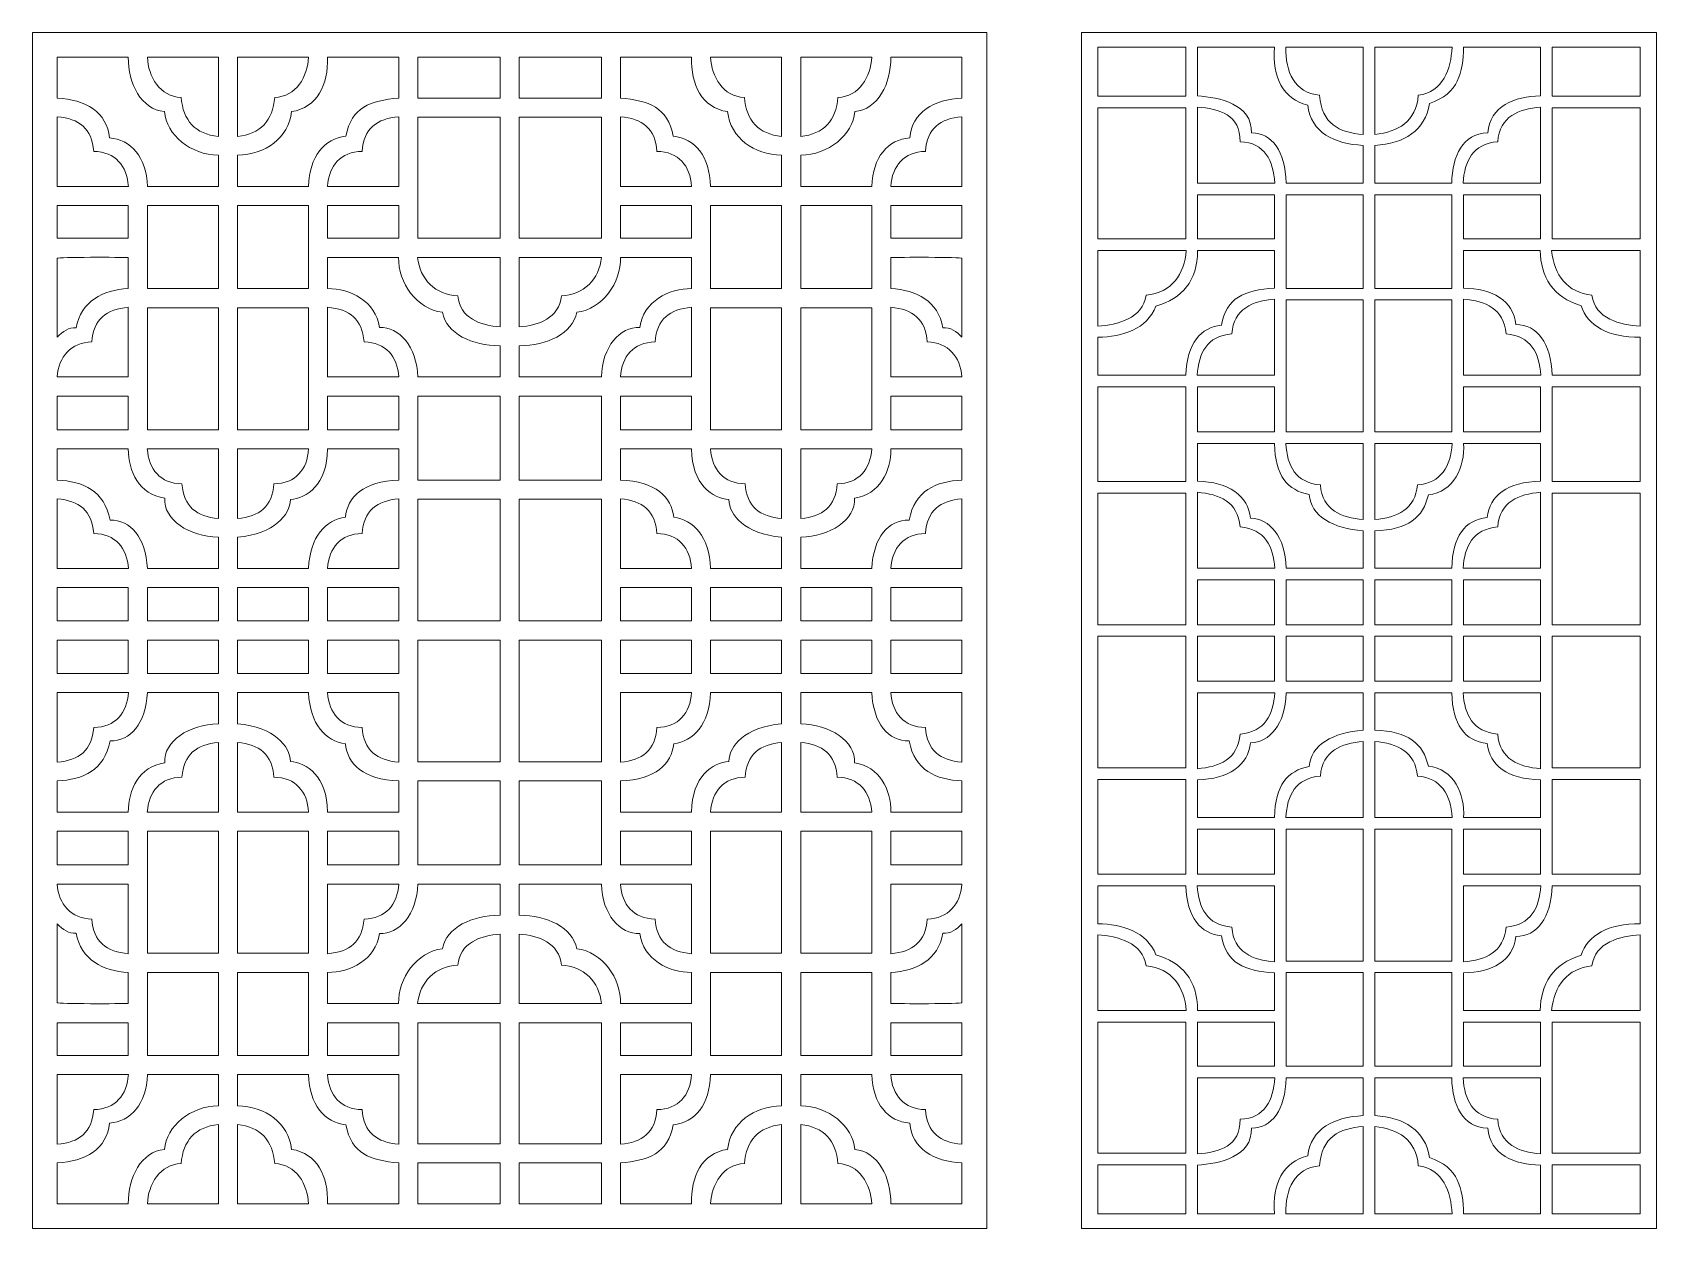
# Model space of a CAD drawing. Header units: centimetres. Extents: x 1.9 to 19.8, y -3.7 to 9.5.
import ezdxf

# ---------------------------------------------------------------- set-up
doc = ezdxf.new("R2010")
doc.units = ezdxf.units.CM
doc.header["$MEASUREMENT"] = 0
doc.layers.add('layer 1', color=7, linetype='Continuous')

msp = doc.modelspace()

# ---------------------------------------------------------------- linework, layer by layer
at = {"layer": 'layer 1', "color": 250, "lineweight": 9}
for points, knots in [([(1.85394, 9.5), (1.85394, 9.5), (12.37865, 9.5), (12.37865, 9.5), (12.37865, 9.5), (12.37865, 9.5), (12.37865, -3.69002), (12.37865, -3.69002), (12.37865, -3.69002), (12.37865, -3.69002), (1.85394, -3.69002), (1.85394, -3.69002), (1.85394, -3.69002), (1.85394, -3.69002), (1.85394, 9.5), (1.85394, 9.5)], [0, 0, 0, 0, 0.2, 0.2, 0.2, 0.2, 0.4, 0.4, 0.4, 0.4, 0.6, 0.6, 0.6, 0.6, 1, 1, 1, 1]), ([(13.42339, 9.5), (13.42339, 9.5), (19.76713, 9.5), (19.76713, 9.5), (19.76713, 9.5), (19.76713, 9.5), (19.76713, -3.68998), (19.76713, -3.68998), (19.76713, -3.68998), (19.76713, -3.68998), (13.42339, -3.68998), (13.42339, -3.68998), (13.42339, -3.68998), (13.42339, -3.68998), (13.42339, 9.5), (13.42339, 9.5)], [0, 0, 0, 0, 0.2, 0.2, 0.2, 0.2, 0.4, 0.4, 0.4, 0.4, 0.6, 0.6, 0.6, 0.6, 1, 1, 1, 1]), ([(13.60378, 8.79758), (13.60378, 8.79758), (13.60378, 8.79758), (13.60378, 8.79758), (13.60378, 8.79758), (13.60378, 8.79758), (14.57543, 8.79758), (14.57543, 8.79758), (14.57543, 8.79758), (14.57543, 8.79758), (14.57543, 9.3369), (14.57543, 9.3369), (14.57543, 9.3369), (14.57543, 9.3369), (13.60378, 9.3369), (13.60378, 9.3369), (13.60378, 9.3369), (13.60378, 9.3369), (13.60378, 8.79758), (13.60378, 8.79758)], [0, 0, 0, 0, 0.16666667, 0.16666667, 0.16666667, 0.16666667, 0.33333333, 0.33333333, 0.33333333, 0.33333333, 0.5, 0.5, 0.5, 0.5, 0.66666667, 0.66666667, 0.66666667, 0.66666667, 1, 1, 1, 1]), ([(14.70349, 9.3369), (14.70349, 9.3369), (14.70349, 9.3369), (14.70349, 9.3369), (14.70349, 9.3369), (14.70349, 9.3369), (14.70349, 8.79982), (14.70349, 8.79982), (14.70349, 8.79982), (14.94404, 8.78768), (15.3069, 8.70628), (15.30088, 8.39418), (15.30088, 8.39418), (15.52741, 8.38979), (15.67134, 8.19483), (15.68235, 7.83941), (15.68235, 7.83941), (15.68235, 7.83941), (16.53121, 7.83941), (16.53121, 7.83941), (16.53121, 7.83941), (16.53121, 7.83941), (16.53121, 8.25494), (16.53121, 8.25494), (16.53121, 8.25494), (16.20971, 8.27151), (15.95802, 8.39399), (15.91969, 8.69938), (15.91969, 8.69938), (15.65053, 8.76459), (15.52566, 9.00346), (15.55205, 9.3369), (15.55205, 9.3369), (15.55205, 9.3369), (14.70349, 9.3369), (14.70349, 9.3369)], [0, 0, 0, 0, 0.1, 0.1, 0.1, 0.1, 0.2, 0.2, 0.2, 0.2, 0.3, 0.3, 0.3, 0.3, 0.4, 0.4, 0.4, 0.4, 0.5, 0.5, 0.5, 0.5, 0.6, 0.6, 0.6, 0.6, 0.7, 0.7, 0.7, 0.7, 0.8, 0.8, 0.8, 0.8, 1, 1, 1, 1]), ([(16.05065, 8.80736), (16.05065, 8.80736), (16.05065, 8.80736), (16.05065, 8.80736), (16.05065, 8.80736), (16.07395, 8.49529), (16.26489, 8.39297), (16.53121, 8.37608), (16.53121, 8.37608), (16.53121, 8.37608), (16.53121, 9.3369), (16.53121, 9.3369), (16.53121, 9.3369), (16.53121, 9.3369), (15.67885, 9.3369), (15.67885, 9.3369), (15.67885, 9.3369), (15.67225, 9.06605), (15.77276, 8.83598), (16.05065, 8.80736)], [0, 0, 0, 0, 0.16666667, 0.16666667, 0.16666667, 0.16666667, 0.33333333, 0.33333333, 0.33333333, 0.33333333, 0.5, 0.5, 0.5, 0.5, 0.66666667, 0.66666667, 0.66666667, 0.66666667, 1, 1, 1, 1]), ([(17.63846, 9.3369), (17.63846, 9.3369), (17.63846, 9.3369), (17.63846, 9.3369), (17.63846, 9.3369), (17.63211, 9.06131), (17.58818, 8.82722), (17.26143, 8.71698), (17.26143, 8.71698), (17.21821, 8.41596), (16.98395, 8.27527), (16.65929, 8.25494), (16.65929, 8.25494), (16.65929, 8.25494), (16.65929, 7.83941), (16.65929, 7.83941), (16.65929, 7.83941), (16.65929, 7.83941), (17.50768, 7.83941), (17.50768, 7.83941), (17.50768, 7.83941), (17.51817, 8.14354), (17.6214, 8.37954), (17.90595, 8.39346), (17.90595, 8.39346), (17.92991, 8.68258), (18.20022, 8.80069), (18.48704, 8.79982), (18.48704, 8.79982), (18.48704, 8.79982), (18.48704, 9.3369), (18.48704, 9.3369), (18.48704, 9.3369), (18.48704, 9.3369), (17.63846, 9.3369), (17.63846, 9.3369)], [0, 0, 0, 0, 0.1, 0.1, 0.1, 0.1, 0.2, 0.2, 0.2, 0.2, 0.3, 0.3, 0.3, 0.3, 0.4, 0.4, 0.4, 0.4, 0.5, 0.5, 0.5, 0.5, 0.6, 0.6, 0.6, 0.6, 0.7, 0.7, 0.7, 0.7, 0.8, 0.8, 0.8, 0.8, 1, 1, 1, 1]), ([(17.13987, 8.80736), (17.13987, 8.80736), (17.13987, 8.80736), (17.13987, 8.80736), (17.13987, 8.80736), (17.41086, 8.84477), (17.50105, 9.0949), (17.51167, 9.3369), (17.51167, 9.3369), (17.51167, 9.3369), (16.65929, 9.3369), (16.65929, 9.3369), (16.65929, 9.3369), (16.65929, 9.3369), (16.65929, 8.37608), (16.65929, 8.37608), (16.65929, 8.37608), (16.92177, 8.40279), (17.11187, 8.51594), (17.13987, 8.80736)], [0, 0, 0, 0, 0.16666667, 0.16666667, 0.16666667, 0.16666667, 0.33333333, 0.33333333, 0.33333333, 0.33333333, 0.5, 0.5, 0.5, 0.5, 0.66666667, 0.66666667, 0.66666667, 0.66666667, 1, 1, 1, 1]), ([(18.61507, 9.3369), (18.61507, 9.3369), (18.61507, 9.3369), (18.61507, 9.3369), (18.61507, 9.3369), (18.61507, 9.3369), (18.61507, 8.79758), (18.61507, 8.79758), (18.61507, 8.79758), (18.61507, 8.79758), (19.58675, 8.79758), (19.58675, 8.79758), (19.58675, 8.79758), (19.58675, 8.79758), (19.58675, 9.3369), (19.58675, 9.3369), (19.58675, 9.3369), (19.58675, 9.3369), (18.61507, 9.3369), (18.61507, 9.3369)], [0, 0, 0, 0, 0.16666667, 0.16666667, 0.16666667, 0.16666667, 0.33333333, 0.33333333, 0.33333333, 0.33333333, 0.5, 0.5, 0.5, 0.5, 0.66666667, 0.66666667, 0.66666667, 0.66666667, 1, 1, 1, 1]), ([(2.12734, 9.22665), (2.12734, 9.22665), (2.12734, 9.22665), (2.12734, 9.22665), (2.12734, 9.22665), (2.12734, 9.22665), (2.91118, 9.22665), (2.91118, 9.22665), (2.91118, 9.22665), (2.907, 8.93625), (3.05303, 8.65296), (3.30918, 8.62696), (3.30918, 8.62696), (3.33002, 8.36875), (3.59929, 8.15283), (3.90512, 8.14626), (3.90512, 8.14626), (3.90512, 8.14626), (3.90512, 7.8032), (3.90512, 7.8032), (3.90512, 7.8032), (3.90512, 7.8032), (3.12115, 7.8032), (3.12115, 7.8032), (3.12115, 7.8032), (3.11096, 8.1248), (2.93998, 8.3222), (2.70208, 8.33672), (2.70208, 8.33672), (2.67961, 8.61976), (2.43617, 8.76017), (2.12734, 8.77732), (2.12734, 8.77732), (2.12734, 8.77732), (2.12734, 9.22665), (2.12734, 9.22665)], [0, 0, 0, 0, 0.1, 0.1, 0.1, 0.1, 0.2, 0.2, 0.2, 0.2, 0.3, 0.3, 0.3, 0.3, 0.4, 0.4, 0.4, 0.4, 0.5, 0.5, 0.5, 0.5, 0.6, 0.6, 0.6, 0.6, 0.7, 0.7, 0.7, 0.7, 0.8, 0.8, 0.8, 0.8, 1, 1, 1, 1]), ([(3.12143, 9.22665), (3.12143, 9.22665), (3.12143, 9.22665), (3.12143, 9.22665), (3.12143, 9.22665), (3.12143, 9.22665), (3.90512, 9.22665), (3.90512, 9.22665), (3.90512, 9.22665), (3.90512, 9.22665), (3.90512, 8.35304), (3.90512, 8.35304), (3.90512, 8.35304), (3.65113, 8.37892), (3.51403, 8.52961), (3.49408, 8.78362), (3.49408, 8.78362), (3.25882, 8.79039), (3.13076, 9.01513), (3.12143, 9.22665)], [0, 0, 0, 0, 0.16666667, 0.16666667, 0.16666667, 0.16666667, 0.33333333, 0.33333333, 0.33333333, 0.33333333, 0.5, 0.5, 0.5, 0.5, 0.66666667, 0.66666667, 0.66666667, 0.66666667, 1, 1, 1, 1]), ([(5.1094, 9.22665), (5.1094, 9.22665), (5.1094, 9.22665), (5.1094, 9.22665), (5.1094, 9.22665), (5.1094, 9.22665), (5.89323, 9.22665), (5.89323, 9.22665), (5.89323, 9.22665), (5.89323, 9.22665), (5.89323, 8.77734), (5.89323, 8.77734), (5.89323, 8.77734), (5.58055, 8.74533), (5.37419, 8.67992), (5.3105, 8.35545), (5.3105, 8.35545), (5.0721, 8.33281), (4.90922, 8.13607), (4.89893, 7.8032), (4.89893, 7.8032), (4.89893, 7.8032), (4.11544, 7.8032), (4.11544, 7.8032), (4.11544, 7.8032), (4.11544, 7.8032), (4.11544, 8.14626), (4.11544, 8.14626), (4.11544, 8.14626), (4.42125, 8.15283), (4.67928, 8.33503), (4.71139, 8.62696), (4.71139, 8.62696), (5.00125, 8.67168), (5.11354, 8.92499), (5.1094, 9.22665)], [0, 0, 0, 0, 0.1, 0.1, 0.1, 0.1, 0.2, 0.2, 0.2, 0.2, 0.3, 0.3, 0.3, 0.3, 0.4, 0.4, 0.4, 0.4, 0.5, 0.5, 0.5, 0.5, 0.6, 0.6, 0.6, 0.6, 0.7, 0.7, 0.7, 0.7, 0.8, 0.8, 0.8, 0.8, 1, 1, 1, 1]), ([(4.11544, 9.22665), (4.11544, 9.22665), (4.11544, 9.22665), (4.11544, 9.22665), (4.11544, 9.22665), (4.11544, 9.22665), (4.89914, 9.22665), (4.89914, 9.22665), (4.89914, 9.22665), (4.88989, 9.01516), (4.76179, 8.79039), (4.52651, 8.78362), (4.52651, 8.78362), (4.50658, 8.52961), (4.36948, 8.37892), (4.11544, 8.35304), (4.11544, 8.35304), (4.11544, 8.35304), (4.11544, 9.22665), (4.11544, 9.22665)], [0, 0, 0, 0, 0.16666667, 0.16666667, 0.16666667, 0.16666667, 0.33333333, 0.33333333, 0.33333333, 0.33333333, 0.5, 0.5, 0.5, 0.5, 0.66666667, 0.66666667, 0.66666667, 0.66666667, 1, 1, 1, 1]), ([(6.10359, 9.22665), (6.10359, 9.22665), (6.10359, 9.22665), (6.10359, 9.22665), (6.10359, 9.22665), (6.10359, 9.22665), (7.0111, 9.22665), (7.0111, 9.22665), (7.0111, 9.22665), (7.0111, 9.22665), (7.0111, 8.77721), (7.0111, 8.77721), (7.0111, 8.77721), (7.0111, 8.77721), (6.10359, 8.77721), (6.10359, 8.77721), (6.10359, 8.77721), (6.10359, 8.77721), (6.10359, 9.22665), (6.10359, 9.22665)], [0, 0, 0, 0, 0.16666667, 0.16666667, 0.16666667, 0.16666667, 0.33333333, 0.33333333, 0.33333333, 0.33333333, 0.5, 0.5, 0.5, 0.5, 0.66666667, 0.66666667, 0.66666667, 0.66666667, 1, 1, 1, 1]), ([(8.12904, 9.22665), (8.12904, 9.22665), (8.12904, 9.22665), (8.12904, 9.22665), (8.12904, 9.22665), (8.12904, 9.22665), (7.2215, 9.22665), (7.2215, 9.22665), (7.2215, 9.22665), (7.2215, 9.22665), (7.2215, 8.77721), (7.2215, 8.77721), (7.2215, 8.77721), (7.2215, 8.77721), (8.12904, 8.77721), (8.12904, 8.77721), (8.12904, 8.77721), (8.12904, 8.77721), (8.12904, 9.22665), (8.12904, 9.22665)], [0, 0, 0, 0, 0.16666667, 0.16666667, 0.16666667, 0.16666667, 0.33333333, 0.33333333, 0.33333333, 0.33333333, 0.5, 0.5, 0.5, 0.5, 0.66666667, 0.66666667, 0.66666667, 0.66666667, 1, 1, 1, 1]), ([(9.1232, 9.22665), (9.1232, 9.22665), (9.1232, 9.22665), (9.1232, 9.22665), (9.1232, 9.22665), (9.1232, 9.22665), (8.33936, 9.22665), (8.33936, 9.22665), (8.33936, 9.22665), (8.33936, 9.22665), (8.33936, 8.77734), (8.33936, 8.77734), (8.33936, 8.77734), (8.65207, 8.74533), (8.85843, 8.67992), (8.92213, 8.35545), (8.92213, 8.35545), (9.1605, 8.33281), (9.32336, 8.13607), (9.33367, 7.8032), (9.33367, 7.8032), (9.33367, 7.8032), (10.11717, 7.8032), (10.11717, 7.8032), (10.11717, 7.8032), (10.11717, 7.8032), (10.11717, 8.14626), (10.11717, 8.14626), (10.11717, 8.14626), (9.81134, 8.15283), (9.55331, 8.33503), (9.52123, 8.62696), (9.52123, 8.62696), (9.23135, 8.67168), (9.11905, 8.92499), (9.1232, 9.22665)], [0, 0, 0, 0, 0.1, 0.1, 0.1, 0.1, 0.2, 0.2, 0.2, 0.2, 0.3, 0.3, 0.3, 0.3, 0.4, 0.4, 0.4, 0.4, 0.5, 0.5, 0.5, 0.5, 0.6, 0.6, 0.6, 0.6, 0.7, 0.7, 0.7, 0.7, 0.8, 0.8, 0.8, 0.8, 1, 1, 1, 1]), ([(10.11717, 9.22665), (10.11717, 9.22665), (10.11717, 9.22665), (10.11717, 9.22665), (10.11717, 9.22665), (10.11717, 9.22665), (9.33345, 9.22665), (9.33345, 9.22665), (9.33345, 9.22665), (9.34273, 9.01516), (9.47079, 8.79039), (9.7061, 8.78362), (9.7061, 8.78362), (9.72601, 8.52961), (9.86311, 8.37892), (10.11717, 8.35304), (10.11717, 8.35304), (10.11717, 8.35304), (10.11717, 9.22665), (10.11717, 9.22665)], [0, 0, 0, 0, 0.16666667, 0.16666667, 0.16666667, 0.16666667, 0.33333333, 0.33333333, 0.33333333, 0.33333333, 0.5, 0.5, 0.5, 0.5, 0.66666667, 0.66666667, 0.66666667, 0.66666667, 1, 1, 1, 1]), ([(11.11116, 9.22665), (11.11116, 9.22665), (11.11116, 9.22665), (11.11116, 9.22665), (11.11116, 9.22665), (11.11116, 9.22665), (10.32749, 9.22665), (10.32749, 9.22665), (10.32749, 9.22665), (10.32749, 9.22665), (10.32749, 8.35304), (10.32749, 8.35304), (10.32749, 8.35304), (10.58146, 8.37892), (10.71859, 8.52961), (10.7385, 8.78362), (10.7385, 8.78362), (10.97377, 8.79039), (11.10187, 9.01513), (11.11116, 9.22665)], [0, 0, 0, 0, 0.16666667, 0.16666667, 0.16666667, 0.16666667, 0.33333333, 0.33333333, 0.33333333, 0.33333333, 0.5, 0.5, 0.5, 0.5, 0.66666667, 0.66666667, 0.66666667, 0.66666667, 1, 1, 1, 1]), ([(12.10525, 9.22665), (12.10525, 9.22665), (12.10525, 9.22665), (12.10525, 9.22665), (12.10525, 9.22665), (12.10525, 9.22665), (11.32145, 9.22665), (11.32145, 9.22665), (11.32145, 9.22665), (11.32559, 8.93625), (11.17956, 8.65296), (10.92344, 8.62696), (10.92344, 8.62696), (10.90256, 8.36875), (10.63334, 8.15283), (10.32749, 8.14626), (10.32749, 8.14626), (10.32749, 8.14626), (10.32749, 7.8032), (10.32749, 7.8032), (10.32749, 7.8032), (10.32749, 7.8032), (11.11144, 7.8032), (11.11144, 7.8032), (11.11144, 7.8032), (11.12167, 8.1248), (11.29261, 8.3222), (11.5305, 8.33672), (11.5305, 8.33672), (11.55297, 8.61976), (11.79642, 8.76017), (12.10525, 8.77732), (12.10525, 8.77732), (12.10525, 8.77732), (12.10525, 9.22665), (12.10525, 9.22665)], [0, 0, 0, 0, 0.1, 0.1, 0.1, 0.1, 0.2, 0.2, 0.2, 0.2, 0.3, 0.3, 0.3, 0.3, 0.4, 0.4, 0.4, 0.4, 0.5, 0.5, 0.5, 0.5, 0.6, 0.6, 0.6, 0.6, 0.7, 0.7, 0.7, 0.7, 0.8, 0.8, 0.8, 0.8, 1, 1, 1, 1]), ([(13.60378, 7.22384), (13.60378, 7.22384), (13.60378, 7.22384), (13.60378, 7.22384), (13.60378, 7.22384), (13.60378, 7.22384), (14.57543, 7.22384), (14.57543, 7.22384), (14.57543, 7.22384), (14.57543, 7.22384), (14.57543, 8.66952), (14.57543, 8.66952), (14.57543, 8.66952), (14.57543, 8.66952), (13.60378, 8.66952), (13.60378, 8.66952), (13.60378, 8.66952), (13.60378, 8.66952), (13.60378, 7.22384), (13.60378, 7.22384)], [0, 0, 0, 0, 0.16666667, 0.16666667, 0.16666667, 0.16666667, 0.33333333, 0.33333333, 0.33333333, 0.33333333, 0.5, 0.5, 0.5, 0.5, 0.66666667, 0.66666667, 0.66666667, 0.66666667, 1, 1, 1, 1]), ([(15.17491, 8.29539), (15.17491, 8.29539), (15.17491, 8.29539), (15.17491, 8.29539), (15.17491, 8.29539), (15.17699, 8.59474), (14.94644, 8.65662), (14.70349, 8.67759), (14.70349, 8.67759), (14.70349, 8.67759), (14.70349, 7.83941), (14.70349, 7.83941), (14.70349, 7.83941), (14.70349, 7.83941), (15.55654, 7.83941), (15.55654, 7.83941), (15.55654, 7.83941), (15.53942, 8.0845), (15.44916, 8.28464), (15.17491, 8.29539)], [0, 0, 0, 0, 0.16666667, 0.16666667, 0.16666667, 0.16666667, 0.33333333, 0.33333333, 0.33333333, 0.33333333, 0.5, 0.5, 0.5, 0.5, 0.66666667, 0.66666667, 0.66666667, 0.66666667, 1, 1, 1, 1]), ([(18.01515, 8.29539), (18.01515, 8.29539), (18.01515, 8.29539), (18.01515, 8.29539), (18.01515, 8.29539), (17.73793, 8.27027), (17.65056, 8.08364), (17.63351, 7.83941), (17.63351, 7.83941), (17.63351, 7.83941), (18.48704, 7.83941), (18.48704, 7.83941), (18.48704, 7.83941), (18.48704, 7.83941), (18.48704, 8.67756), (18.48704, 8.67756), (18.48704, 8.67756), (18.24409, 8.6568), (18.0413, 8.57595), (18.01515, 8.29539)], [0, 0, 0, 0, 0.16666667, 0.16666667, 0.16666667, 0.16666667, 0.33333333, 0.33333333, 0.33333333, 0.33333333, 0.5, 0.5, 0.5, 0.5, 0.66666667, 0.66666667, 0.66666667, 0.66666667, 1, 1, 1, 1]), ([(19.58675, 8.66952), (19.58675, 8.66952), (19.58675, 8.66952), (19.58675, 8.66952), (19.58675, 8.66952), (19.58675, 8.66952), (18.61507, 8.66952), (18.61507, 8.66952), (18.61507, 8.66952), (18.61507, 8.66952), (18.61507, 7.22384), (18.61507, 7.22384), (18.61507, 7.22384), (18.61507, 7.22384), (19.58675, 7.22384), (19.58675, 7.22384), (19.58675, 7.22384), (19.58675, 7.22384), (19.58675, 8.66952), (19.58675, 8.66952)], [0, 0, 0, 0, 0.16666667, 0.16666667, 0.16666667, 0.16666667, 0.33333333, 0.33333333, 0.33333333, 0.33333333, 0.5, 0.5, 0.5, 0.5, 0.66666667, 0.66666667, 0.66666667, 0.66666667, 1, 1, 1, 1]), ([(2.52913, 8.18899), (2.52913, 8.18899), (2.52913, 8.18899), (2.52913, 8.18899), (2.52913, 8.18899), (2.51012, 8.43978), (2.36874, 8.55067), (2.12734, 8.57145), (2.12734, 8.57145), (2.12734, 8.57145), (2.12734, 7.8032), (2.12734, 7.8032), (2.12734, 7.8032), (2.12734, 7.8032), (2.91143, 7.8032), (2.91143, 7.8032), (2.91143, 7.8032), (2.89581, 8.0268), (2.76825, 8.1845), (2.52913, 8.18899)], [0, 0, 0, 0, 0.16666667, 0.16666667, 0.16666667, 0.16666667, 0.33333333, 0.33333333, 0.33333333, 0.33333333, 0.5, 0.5, 0.5, 0.5, 0.66666667, 0.66666667, 0.66666667, 0.66666667, 1, 1, 1, 1]), ([(5.89323, 7.8032), (5.89323, 7.8032), (5.89323, 7.8032), (5.89323, 7.8032), (5.89323, 7.8032), (5.89323, 7.8032), (5.89323, 8.57146), (5.89323, 8.57146), (5.89323, 8.57146), (5.65573, 8.55122), (5.50545, 8.43856), (5.49102, 8.18899), (5.49102, 8.18899), (5.25096, 8.1845), (5.12455, 8.03074), (5.10868, 7.8032), (5.10868, 7.8032), (5.10868, 7.8032), (5.89323, 7.8032), (5.89323, 7.8032)], [0, 0, 0, 0, 0.16666667, 0.16666667, 0.16666667, 0.16666667, 0.33333333, 0.33333333, 0.33333333, 0.33333333, 0.5, 0.5, 0.5, 0.5, 0.66666667, 0.66666667, 0.66666667, 0.66666667, 1, 1, 1, 1]), ([(7.0111, 8.56685), (7.0111, 8.56685), (7.0111, 8.56685), (7.0111, 8.56685), (7.0111, 8.56685), (7.0111, 8.56685), (6.10359, 8.56685), (6.10359, 8.56685), (6.10359, 8.56685), (6.10359, 8.56685), (6.10359, 7.2301), (6.10359, 7.2301), (6.10359, 7.2301), (6.10359, 7.2301), (7.0111, 7.2301), (7.0111, 7.2301), (7.0111, 7.2301), (7.0111, 7.2301), (7.0111, 8.56685), (7.0111, 8.56685)], [0, 0, 0, 0, 0.16666667, 0.16666667, 0.16666667, 0.16666667, 0.33333333, 0.33333333, 0.33333333, 0.33333333, 0.5, 0.5, 0.5, 0.5, 0.66666667, 0.66666667, 0.66666667, 0.66666667, 1, 1, 1, 1]), ([(7.2215, 8.56685), (7.2215, 8.56685), (7.2215, 8.56685), (7.2215, 8.56685), (7.2215, 8.56685), (7.2215, 8.56685), (8.12904, 8.56685), (8.12904, 8.56685), (8.12904, 8.56685), (8.12904, 8.56685), (8.12904, 7.2301), (8.12904, 7.2301), (8.12904, 7.2301), (8.12904, 7.2301), (7.2215, 7.2301), (7.2215, 7.2301), (7.2215, 7.2301), (7.2215, 7.2301), (7.2215, 8.56685), (7.2215, 8.56685)], [0, 0, 0, 0, 0.16666667, 0.16666667, 0.16666667, 0.16666667, 0.33333333, 0.33333333, 0.33333333, 0.33333333, 0.5, 0.5, 0.5, 0.5, 0.66666667, 0.66666667, 0.66666667, 0.66666667, 1, 1, 1, 1]), ([(8.33936, 7.8032), (8.33936, 7.8032), (8.33936, 7.8032), (8.33936, 7.8032), (8.33936, 7.8032), (8.33936, 7.8032), (8.33936, 8.57146), (8.33936, 8.57146), (8.33936, 8.57146), (8.57686, 8.55122), (8.72713, 8.43856), (8.74157, 8.18899), (8.74157, 8.18899), (8.98163, 8.1845), (9.10803, 8.03074), (9.12391, 7.8032), (9.12391, 7.8032), (9.12391, 7.8032), (8.33936, 7.8032), (8.33936, 7.8032)], [0, 0, 0, 0, 0.16666667, 0.16666667, 0.16666667, 0.16666667, 0.33333333, 0.33333333, 0.33333333, 0.33333333, 0.5, 0.5, 0.5, 0.5, 0.66666667, 0.66666667, 0.66666667, 0.66666667, 1, 1, 1, 1]), ([(11.7035, 8.18899), (11.7035, 8.18899), (11.7035, 8.18899), (11.7035, 8.18899), (11.7035, 8.18899), (11.72247, 8.43978), (11.86385, 8.55067), (12.10525, 8.57145), (12.10525, 8.57145), (12.10525, 8.57145), (12.10525, 7.8032), (12.10525, 7.8032), (12.10525, 7.8032), (12.10525, 7.8032), (11.3212, 7.8032), (11.3212, 7.8032), (11.3212, 7.8032), (11.33678, 8.0268), (11.46438, 8.1845), (11.7035, 8.18899)], [0, 0, 0, 0, 0.16666667, 0.16666667, 0.16666667, 0.16666667, 0.33333333, 0.33333333, 0.33333333, 0.33333333, 0.5, 0.5, 0.5, 0.5, 0.66666667, 0.66666667, 0.66666667, 0.66666667, 1, 1, 1, 1]), ([(15.55334, 7.22384), (15.55334, 7.22384), (15.55334, 7.22384), (15.55334, 7.22384), (15.55334, 7.22384), (15.55334, 7.22384), (15.55334, 7.71135), (15.55334, 7.71135), (15.55334, 7.71135), (15.55334, 7.71135), (14.70349, 7.71135), (14.70349, 7.71135), (14.70349, 7.71135), (14.70349, 7.71135), (14.70349, 7.22384), (14.70349, 7.22384), (14.70349, 7.22384), (14.70349, 7.22384), (15.55334, 7.22384), (15.55334, 7.22384)], [0, 0, 0, 0, 0.16666667, 0.16666667, 0.16666667, 0.16666667, 0.33333333, 0.33333333, 0.33333333, 0.33333333, 0.5, 0.5, 0.5, 0.5, 0.66666667, 0.66666667, 0.66666667, 0.66666667, 1, 1, 1, 1]), ([(16.53121, 6.67826), (16.53121, 6.67826), (16.53121, 6.67826), (16.53121, 6.67826), (16.53121, 6.67826), (16.53121, 6.67826), (16.53121, 7.71135), (16.53121, 7.71135), (16.53121, 7.71135), (16.53121, 7.71135), (15.6814, 7.71135), (15.6814, 7.71135), (15.6814, 7.71135), (15.6814, 7.71135), (15.6814, 6.67826), (15.6814, 6.67826), (15.6814, 6.67826), (15.6814, 6.67826), (16.53121, 6.67826), (16.53121, 6.67826)], [0, 0, 0, 0, 0.16666667, 0.16666667, 0.16666667, 0.16666667, 0.33333333, 0.33333333, 0.33333333, 0.33333333, 0.5, 0.5, 0.5, 0.5, 0.66666667, 0.66666667, 0.66666667, 0.66666667, 1, 1, 1, 1]), ([(16.65929, 7.71135), (16.65929, 7.71135), (16.65929, 7.71135), (16.65929, 7.71135), (16.65929, 7.71135), (16.65929, 7.71135), (16.65929, 6.67826), (16.65929, 6.67826), (16.65929, 6.67826), (16.65929, 6.67826), (17.50912, 6.67826), (17.50912, 6.67826), (17.50912, 6.67826), (17.50912, 6.67826), (17.50912, 7.71135), (17.50912, 7.71135), (17.50912, 7.71135), (17.50912, 7.71135), (16.65929, 7.71135), (16.65929, 7.71135)], [0, 0, 0, 0, 0.16666667, 0.16666667, 0.16666667, 0.16666667, 0.33333333, 0.33333333, 0.33333333, 0.33333333, 0.5, 0.5, 0.5, 0.5, 0.66666667, 0.66666667, 0.66666667, 0.66666667, 1, 1, 1, 1]), ([(18.48704, 7.22384), (18.48704, 7.22384), (18.48704, 7.22384), (18.48704, 7.22384), (18.48704, 7.22384), (18.48704, 7.22384), (18.48704, 7.71135), (18.48704, 7.71135), (18.48704, 7.71135), (18.48704, 7.71135), (17.63718, 7.71135), (17.63718, 7.71135), (17.63718, 7.71135), (17.63718, 7.71135), (17.63718, 7.22384), (17.63718, 7.22384), (17.63718, 7.22384), (17.63718, 7.22384), (18.48704, 7.22384), (18.48704, 7.22384)], [0, 0, 0, 0, 0.16666667, 0.16666667, 0.16666667, 0.16666667, 0.33333333, 0.33333333, 0.33333333, 0.33333333, 0.5, 0.5, 0.5, 0.5, 0.66666667, 0.66666667, 0.66666667, 0.66666667, 1, 1, 1, 1]), ([(2.91103, 7.2301), (2.91103, 7.2301), (2.91103, 7.2301), (2.91103, 7.2301), (2.91103, 7.2301), (2.91103, 7.2301), (2.91103, 7.59283), (2.91103, 7.59283), (2.91103, 7.59283), (2.91103, 7.59283), (2.12734, 7.59283), (2.12734, 7.59283), (2.12734, 7.59283), (2.12734, 7.59283), (2.12734, 7.2301), (2.12734, 7.2301), (2.12734, 7.2301), (2.12734, 7.2301), (2.91103, 7.2301), (2.91103, 7.2301)], [0, 0, 0, 0, 0.16666667, 0.16666667, 0.16666667, 0.16666667, 0.33333333, 0.33333333, 0.33333333, 0.33333333, 0.5, 0.5, 0.5, 0.5, 0.66666667, 0.66666667, 0.66666667, 0.66666667, 1, 1, 1, 1]), ([(3.90512, 6.67548), (3.90512, 6.67548), (3.90512, 6.67548), (3.90512, 6.67548), (3.90512, 6.67548), (3.90512, 6.67548), (3.90512, 7.59283), (3.90512, 7.59283), (3.90512, 7.59283), (3.90512, 7.59283), (3.12143, 7.59283), (3.12143, 7.59283), (3.12143, 7.59283), (3.12143, 7.59283), (3.12143, 6.67548), (3.12143, 6.67548), (3.12143, 6.67548), (3.12143, 6.67548), (3.90512, 6.67548), (3.90512, 6.67548)], [0, 0, 0, 0, 0.16666667, 0.16666667, 0.16666667, 0.16666667, 0.33333333, 0.33333333, 0.33333333, 0.33333333, 0.5, 0.5, 0.5, 0.5, 0.66666667, 0.66666667, 0.66666667, 0.66666667, 1, 1, 1, 1]), ([(4.11544, 7.59283), (4.11544, 7.59283), (4.11544, 7.59283), (4.11544, 7.59283), (4.11544, 7.59283), (4.11544, 7.59283), (4.11544, 6.67548), (4.11544, 6.67548), (4.11544, 6.67548), (4.11544, 6.67548), (4.89918, 6.67548), (4.89918, 6.67548), (4.89918, 6.67548), (4.89918, 6.67548), (4.89918, 7.59283), (4.89918, 7.59283), (4.89918, 7.59283), (4.89918, 7.59283), (4.11544, 7.59283), (4.11544, 7.59283)], [0, 0, 0, 0, 0.16666667, 0.16666667, 0.16666667, 0.16666667, 0.33333333, 0.33333333, 0.33333333, 0.33333333, 0.5, 0.5, 0.5, 0.5, 0.66666667, 0.66666667, 0.66666667, 0.66666667, 1, 1, 1, 1]), ([(5.89323, 7.2301), (5.89323, 7.2301), (5.89323, 7.2301), (5.89323, 7.2301), (5.89323, 7.2301), (5.89323, 7.2301), (5.89323, 7.59283), (5.89323, 7.59283), (5.89323, 7.59283), (5.89323, 7.59283), (5.10957, 7.59283), (5.10957, 7.59283), (5.10957, 7.59283), (5.10957, 7.59283), (5.10957, 7.2301), (5.10957, 7.2301), (5.10957, 7.2301), (5.10957, 7.2301), (5.89323, 7.2301), (5.89323, 7.2301)], [0, 0, 0, 0, 0.16666667, 0.16666667, 0.16666667, 0.16666667, 0.33333333, 0.33333333, 0.33333333, 0.33333333, 0.5, 0.5, 0.5, 0.5, 0.66666667, 0.66666667, 0.66666667, 0.66666667, 1, 1, 1, 1]), ([(8.33936, 7.2301), (8.33936, 7.2301), (8.33936, 7.2301), (8.33936, 7.2301), (8.33936, 7.2301), (8.33936, 7.2301), (8.33936, 7.59283), (8.33936, 7.59283), (8.33936, 7.59283), (8.33936, 7.59283), (9.12308, 7.59283), (9.12308, 7.59283), (9.12308, 7.59283), (9.12308, 7.59283), (9.12308, 7.2301), (9.12308, 7.2301), (9.12308, 7.2301), (9.12308, 7.2301), (8.33936, 7.2301), (8.33936, 7.2301)], [0, 0, 0, 0, 0.16666667, 0.16666667, 0.16666667, 0.16666667, 0.33333333, 0.33333333, 0.33333333, 0.33333333, 0.5, 0.5, 0.5, 0.5, 0.66666667, 0.66666667, 0.66666667, 0.66666667, 1, 1, 1, 1]), ([(10.11717, 7.59283), (10.11717, 7.59283), (10.11717, 7.59283), (10.11717, 7.59283), (10.11717, 7.59283), (10.11717, 7.59283), (10.11717, 6.67548), (10.11717, 6.67548), (10.11717, 6.67548), (10.11717, 6.67548), (9.33345, 6.67548), (9.33345, 6.67548), (9.33345, 6.67548), (9.33345, 6.67548), (9.33345, 7.59283), (9.33345, 7.59283), (9.33345, 7.59283), (9.33345, 7.59283), (10.11717, 7.59283), (10.11717, 7.59283)], [0, 0, 0, 0, 0.16666667, 0.16666667, 0.16666667, 0.16666667, 0.33333333, 0.33333333, 0.33333333, 0.33333333, 0.5, 0.5, 0.5, 0.5, 0.66666667, 0.66666667, 0.66666667, 0.66666667, 1, 1, 1, 1]), ([(10.32749, 6.67548), (10.32749, 6.67548), (10.32749, 6.67548), (10.32749, 6.67548), (10.32749, 6.67548), (10.32749, 6.67548), (10.32749, 7.59283), (10.32749, 7.59283), (10.32749, 7.59283), (10.32749, 7.59283), (11.11116, 7.59283), (11.11116, 7.59283), (11.11116, 7.59283), (11.11116, 7.59283), (11.11116, 6.67548), (11.11116, 6.67548), (11.11116, 6.67548), (11.11116, 6.67548), (10.32749, 6.67548), (10.32749, 6.67548)], [0, 0, 0, 0, 0.16666667, 0.16666667, 0.16666667, 0.16666667, 0.33333333, 0.33333333, 0.33333333, 0.33333333, 0.5, 0.5, 0.5, 0.5, 0.66666667, 0.66666667, 0.66666667, 0.66666667, 1, 1, 1, 1]), ([(11.32155, 7.2301), (11.32155, 7.2301), (11.32155, 7.2301), (11.32155, 7.2301), (11.32155, 7.2301), (11.32155, 7.2301), (11.32155, 7.59283), (11.32155, 7.59283), (11.32155, 7.59283), (11.32155, 7.59283), (12.10525, 7.59283), (12.10525, 7.59283), (12.10525, 7.59283), (12.10525, 7.59283), (12.10525, 7.2301), (12.10525, 7.2301), (12.10525, 7.2301), (12.10525, 7.2301), (11.32155, 7.2301), (11.32155, 7.2301)], [0, 0, 0, 0, 0.16666667, 0.16666667, 0.16666667, 0.16666667, 0.33333333, 0.33333333, 0.33333333, 0.33333333, 0.5, 0.5, 0.5, 0.5, 0.66666667, 0.66666667, 0.66666667, 0.66666667, 1, 1, 1, 1]), ([(2.12734, 7.01046), (2.12734, 7.01046), (2.12734, 7.01046), (2.12734, 7.01046), (2.12734, 7.01046), (2.12734, 7.01046), (2.12734, 6.13944), (2.12734, 6.13944), (2.12734, 6.13944), (2.18552, 6.20614), (2.25716, 6.24874), (2.3363, 6.24268), (2.3363, 6.24268), (2.39016, 6.53815), (2.6277, 6.6609), (2.91103, 6.67563), (2.91103, 6.67563), (2.91103, 6.67563), (2.91103, 7.01972), (2.91103, 7.01972), (2.91103, 7.01972), (2.84566, 7.01972), (2.12803, 7.02481), (2.12734, 7.01046)], [0, 0, 0, 0, 0.14285714, 0.14285714, 0.14285714, 0.14285714, 0.28571429, 0.28571429, 0.28571429, 0.28571429, 0.42857143, 0.42857143, 0.42857143, 0.42857143, 0.57142857, 0.57142857, 0.57142857, 0.57142857, 0.71428571, 0.71428571, 0.71428571, 0.71428571, 1, 1, 1, 1]), ([(7.0111, 6.04604), (7.0111, 6.04604), (7.0111, 6.04604), (7.0111, 6.04604), (7.0111, 6.04604), (6.70018, 6.04786), (6.42192, 6.17663), (6.37544, 6.41389), (6.37544, 6.41389), (6.09084, 6.44986), (5.88679, 6.73931), (5.8928, 7.01972), (5.8928, 7.01972), (5.8928, 7.01972), (5.10957, 7.01972), (5.10957, 7.01972), (5.10957, 7.01972), (5.10957, 7.01972), (5.10957, 6.67563), (5.10957, 6.67563), (5.10957, 6.67563), (5.35641, 6.67583), (5.64183, 6.53846), (5.68039, 6.24702), (5.68039, 6.24702), (5.89899, 6.2573), (6.09351, 6.03486), (6.10384, 5.70147), (6.10384, 5.70147), (6.10384, 5.70147), (7.0111, 5.70147), (7.0111, 5.70147), (7.0111, 5.70147), (7.0111, 5.70147), (7.0111, 6.04604), (7.0111, 6.04604)], [0, 0, 0, 0, 0.1, 0.1, 0.1, 0.1, 0.2, 0.2, 0.2, 0.2, 0.3, 0.3, 0.3, 0.3, 0.4, 0.4, 0.4, 0.4, 0.5, 0.5, 0.5, 0.5, 0.6, 0.6, 0.6, 0.6, 0.7, 0.7, 0.7, 0.7, 0.8, 0.8, 0.8, 0.8, 1, 1, 1, 1]), ([(6.54533, 6.59593), (6.54533, 6.59593), (6.54533, 6.59593), (6.54533, 6.59593), (6.54533, 6.59593), (6.56733, 6.34894), (6.79609, 6.26849), (7.0111, 6.253), (7.0111, 6.253), (7.0111, 6.253), (7.0111, 7.01972), (7.0111, 7.01972), (7.0111, 7.01972), (7.0111, 7.01972), (6.10247, 7.01972), (6.10247, 7.01972), (6.10247, 7.01972), (6.1227, 6.78308), (6.30182, 6.60186), (6.54533, 6.59593)], [0, 0, 0, 0, 0.16666667, 0.16666667, 0.16666667, 0.16666667, 0.33333333, 0.33333333, 0.33333333, 0.33333333, 0.5, 0.5, 0.5, 0.5, 0.66666667, 0.66666667, 0.66666667, 0.66666667, 1, 1, 1, 1]), ([(7.2215, 6.04604), (7.2215, 6.04604), (7.2215, 6.04604), (7.2215, 6.04604), (7.2215, 6.04604), (7.53241, 6.04786), (7.81066, 6.17663), (7.85718, 6.41389), (7.85718, 6.41389), (8.14182, 6.44986), (8.34584, 6.73931), (8.33979, 7.01972), (8.33979, 7.01972), (8.33979, 7.01972), (9.12308, 7.01972), (9.12308, 7.01972), (9.12308, 7.01972), (9.12308, 7.01972), (9.12308, 6.67563), (9.12308, 6.67563), (9.12308, 6.67563), (8.87622, 6.67583), (8.59076, 6.53846), (8.5522, 6.24702), (8.5522, 6.24702), (8.3336, 6.2573), (8.13908, 6.03486), (8.12874, 5.70147), (8.12874, 5.70147), (8.12874, 5.70147), (7.2215, 5.70147), (7.2215, 5.70147), (7.2215, 5.70147), (7.2215, 5.70147), (7.2215, 6.04604), (7.2215, 6.04604)], [0, 0, 0, 0, 0.1, 0.1, 0.1, 0.1, 0.2, 0.2, 0.2, 0.2, 0.3, 0.3, 0.3, 0.3, 0.4, 0.4, 0.4, 0.4, 0.5, 0.5, 0.5, 0.5, 0.6, 0.6, 0.6, 0.6, 0.7, 0.7, 0.7, 0.7, 0.8, 0.8, 0.8, 0.8, 1, 1, 1, 1]), ([(7.68728, 6.59593), (7.68728, 6.59593), (7.68728, 6.59593), (7.68728, 6.59593), (7.68728, 6.59593), (7.66525, 6.34894), (7.43653, 6.26849), (7.2215, 6.253), (7.2215, 6.253), (7.2215, 6.253), (7.2215, 7.01972), (7.2215, 7.01972), (7.2215, 7.01972), (7.2215, 7.01972), (8.13011, 7.01972), (8.13011, 7.01972), (8.13011, 7.01972), (8.10988, 6.78308), (7.93076, 6.60186), (7.68728, 6.59593)], [0, 0, 0, 0, 0.16666667, 0.16666667, 0.16666667, 0.16666667, 0.33333333, 0.33333333, 0.33333333, 0.33333333, 0.5, 0.5, 0.5, 0.5, 0.66666667, 0.66666667, 0.66666667, 0.66666667, 1, 1, 1, 1]), ([(12.10525, 7.01046), (12.10525, 7.01046), (12.10525, 7.01046), (12.10525, 7.01046), (12.10525, 7.01046), (12.10525, 7.01046), (12.10525, 6.13944), (12.10525, 6.13944), (12.10525, 6.13944), (12.04706, 6.20614), (11.97542, 6.24874), (11.89628, 6.24268), (11.89628, 6.24268), (11.84242, 6.53815), (11.60489, 6.6609), (11.32155, 6.67563), (11.32155, 6.67563), (11.32155, 6.67563), (11.32155, 7.01972), (11.32155, 7.01972), (11.32155, 7.01972), (11.38693, 7.01972), (12.1046, 7.02481), (12.10525, 7.01046)], [0, 0, 0, 0, 0.14285714, 0.14285714, 0.14285714, 0.14285714, 0.28571429, 0.28571429, 0.28571429, 0.28571429, 0.42857143, 0.42857143, 0.42857143, 0.42857143, 0.57142857, 0.57142857, 0.57142857, 0.57142857, 0.71428571, 0.71428571, 0.71428571, 0.71428571, 1, 1, 1, 1]), ([(14.13695, 6.60273), (14.13695, 6.60273), (14.13695, 6.60273), (14.13695, 6.60273), (14.13695, 6.60273), (14.42401, 6.63449), (14.55743, 6.83059), (14.58001, 7.09578), (14.58001, 7.09578), (14.58001, 7.09578), (13.60378, 7.09578), (13.60378, 7.09578), (13.60378, 7.09578), (13.60378, 7.09578), (13.60378, 6.25972), (13.60378, 6.25972), (13.60378, 6.25972), (13.82462, 6.27558), (14.09956, 6.34559), (14.13695, 6.60273)], [0, 0, 0, 0, 0.16666667, 0.16666667, 0.16666667, 0.16666667, 0.33333333, 0.33333333, 0.33333333, 0.33333333, 0.5, 0.5, 0.5, 0.5, 0.66666667, 0.66666667, 0.66666667, 0.66666667, 1, 1, 1, 1]), ([(13.60378, 5.7201), (13.60378, 5.7201), (13.60378, 5.7201), (13.60378, 5.7201), (13.60378, 5.7201), (13.60378, 5.7201), (14.57399, 5.7201), (14.57399, 5.7201), (14.57399, 5.7201), (14.58769, 6.07829), (14.74187, 6.24763), (14.96789, 6.2717), (14.96789, 6.2717), (15.02437, 6.577), (15.21887, 6.65911), (15.55334, 6.68053), (15.55334, 6.68053), (15.55334, 6.68053), (15.55334, 7.09578), (15.55334, 7.09578), (15.55334, 7.09578), (15.55334, 7.09578), (14.70565, 7.09578), (14.70565, 7.09578), (14.70565, 7.09578), (14.70232, 6.75636), (14.53573, 6.56671), (14.24506, 6.48179), (14.24506, 6.48179), (14.14537, 6.22589), (13.88064, 6.14634), (13.60378, 6.13818), (13.60378, 6.13818), (13.60378, 6.13818), (13.60378, 5.7201), (13.60378, 5.7201)], [0, 0, 0, 0, 0.1, 0.1, 0.1, 0.1, 0.2, 0.2, 0.2, 0.2, 0.3, 0.3, 0.3, 0.3, 0.4, 0.4, 0.4, 0.4, 0.5, 0.5, 0.5, 0.5, 0.6, 0.6, 0.6, 0.6, 0.7, 0.7, 0.7, 0.7, 0.8, 0.8, 0.8, 0.8, 1, 1, 1, 1]), ([(19.58675, 6.13818), (19.58675, 6.13818), (19.58675, 6.13818), (19.58675, 6.13818), (19.58675, 6.13818), (19.23988, 6.13461), (19.00518, 6.26777), (18.93433, 6.48702), (18.93433, 6.48702), (18.62023, 6.58007), (18.48876, 6.80743), (18.48483, 7.09578), (18.48483, 7.09578), (18.48483, 7.09578), (17.63718, 7.09578), (17.63718, 7.09578), (17.63718, 7.09578), (17.63718, 7.09578), (17.63718, 6.68053), (17.63718, 6.68053), (17.63718, 6.68053), (17.95974, 6.67497), (18.18479, 6.54828), (18.21661, 6.27878), (18.21661, 6.27878), (18.45051, 6.27833), (18.60553, 6.07555), (18.61652, 5.7201), (18.61652, 5.7201), (18.61652, 5.7201), (19.58675, 5.7201), (19.58675, 5.7201), (19.58675, 5.7201), (19.58675, 5.7201), (19.58675, 6.13818), (19.58675, 6.13818)], [0, 0, 0, 0, 0.1, 0.1, 0.1, 0.1, 0.2, 0.2, 0.2, 0.2, 0.3, 0.3, 0.3, 0.3, 0.4, 0.4, 0.4, 0.4, 0.5, 0.5, 0.5, 0.5, 0.6, 0.6, 0.6, 0.6, 0.7, 0.7, 0.7, 0.7, 0.8, 0.8, 0.8, 0.8, 1, 1, 1, 1]), ([(19.05358, 6.60273), (19.05358, 6.60273), (19.05358, 6.60273), (19.05358, 6.60273), (19.05358, 6.60273), (19.09131, 6.34319), (19.36379, 6.27573), (19.58675, 6.2597), (19.58675, 6.2597), (19.58675, 6.2597), (19.58675, 7.09578), (19.58675, 7.09578), (19.58675, 7.09578), (19.58675, 7.09578), (18.61047, 7.09578), (18.61047, 7.09578), (18.61047, 7.09578), (18.63398, 6.8206), (18.78907, 6.63199), (19.05358, 6.60273)], [0, 0, 0, 0, 0.16666667, 0.16666667, 0.16666667, 0.16666667, 0.33333333, 0.33333333, 0.33333333, 0.33333333, 0.5, 0.5, 0.5, 0.5, 0.66666667, 0.66666667, 0.66666667, 0.66666667, 1, 1, 1, 1]), ([(2.12734, 5.70167), (2.12734, 5.70167), (2.12734, 5.70167), (2.12734, 5.70167), (2.12734, 5.70167), (2.12734, 5.70167), (2.91103, 5.70147), (2.91103, 5.70147), (2.91103, 5.70147), (2.91103, 5.70147), (2.91103, 6.46975), (2.91103, 6.46975), (2.91103, 6.46975), (2.6735, 6.44948), (2.52329, 6.33685), (2.50886, 6.08727), (2.50886, 6.08727), (2.27876, 6.08294), (2.14283, 5.92399), (2.12734, 5.70167)], [0, 0, 0, 0, 0.16666667, 0.16666667, 0.16666667, 0.16666667, 0.33333333, 0.33333333, 0.33333333, 0.33333333, 0.5, 0.5, 0.5, 0.5, 0.66666667, 0.66666667, 0.66666667, 0.66666667, 1, 1, 1, 1]), ([(3.90512, 5.11807), (3.90512, 5.11807), (3.90512, 5.11807), (3.90512, 5.11807), (3.90512, 5.11807), (3.90512, 5.11807), (3.90512, 6.46512), (3.90512, 6.46512), (3.90512, 6.46512), (3.90512, 6.46512), (3.12143, 6.46512), (3.12143, 6.46512), (3.12143, 6.46512), (3.12143, 6.46512), (3.12143, 5.11807), (3.12143, 5.11807), (3.12143, 5.11807), (3.12143, 5.11807), (3.90512, 5.11807), (3.90512, 5.11807)], [0, 0, 0, 0, 0.16666667, 0.16666667, 0.16666667, 0.16666667, 0.33333333, 0.33333333, 0.33333333, 0.33333333, 0.5, 0.5, 0.5, 0.5, 0.66666667, 0.66666667, 0.66666667, 0.66666667, 1, 1, 1, 1]), ([(4.11544, 6.46512), (4.11544, 6.46512), (4.11544, 6.46512), (4.11544, 6.46512), (4.11544, 6.46512), (4.11544, 6.46512), (4.11544, 5.11807), (4.11544, 5.11807), (4.11544, 5.11807), (4.11544, 5.11807), (4.89918, 5.11807), (4.89918, 5.11807), (4.89918, 5.11807), (4.89918, 5.11807), (4.89918, 6.46512), (4.89918, 6.46512), (4.89918, 6.46512), (4.89918, 6.46512), (4.11544, 6.46512), (4.11544, 6.46512)], [0, 0, 0, 0, 0.16666667, 0.16666667, 0.16666667, 0.16666667, 0.33333333, 0.33333333, 0.33333333, 0.33333333, 0.5, 0.5, 0.5, 0.5, 0.66666667, 0.66666667, 0.66666667, 0.66666667, 1, 1, 1, 1]), ([(5.89406, 5.70147), (5.89406, 5.70147), (5.89406, 5.70147), (5.89406, 5.70147), (5.89406, 5.70147), (5.87825, 5.929), (5.75189, 6.08274), (5.51175, 6.08727), (5.51175, 6.08727), (5.49274, 6.3383), (5.35118, 6.44914), (5.10957, 6.46975), (5.10957, 6.46975), (5.10957, 6.46975), (5.10957, 5.70147), (5.10957, 5.70147), (5.10957, 5.70147), (5.10957, 5.70147), (5.89406, 5.70147), (5.89406, 5.70147)], [0, 0, 0, 0, 0.16666667, 0.16666667, 0.16666667, 0.16666667, 0.33333333, 0.33333333, 0.33333333, 0.33333333, 0.5, 0.5, 0.5, 0.5, 0.66666667, 0.66666667, 0.66666667, 0.66666667, 1, 1, 1, 1]), ([(8.33853, 5.70147), (8.33853, 5.70147), (8.33853, 5.70147), (8.33853, 5.70147), (8.33853, 5.70147), (8.35437, 5.929), (8.4807, 6.08274), (8.72087, 6.08727), (8.72087, 6.08727), (8.73984, 6.3383), (8.8814, 6.44914), (9.12308, 6.46975), (9.12308, 6.46975), (9.12308, 6.46975), (9.12308, 5.70147), (9.12308, 5.70147), (9.12308, 5.70147), (9.12308, 5.70147), (8.33853, 5.70147), (8.33853, 5.70147)], [0, 0, 0, 0, 0.16666667, 0.16666667, 0.16666667, 0.16666667, 0.33333333, 0.33333333, 0.33333333, 0.33333333, 0.5, 0.5, 0.5, 0.5, 0.66666667, 0.66666667, 0.66666667, 0.66666667, 1, 1, 1, 1]), ([(10.11717, 6.46512), (10.11717, 6.46512), (10.11717, 6.46512), (10.11717, 6.46512), (10.11717, 6.46512), (10.11717, 6.46512), (10.11717, 5.11807), (10.11717, 5.11807), (10.11717, 5.11807), (10.11717, 5.11807), (9.33345, 5.11807), (9.33345, 5.11807), (9.33345, 5.11807), (9.33345, 5.11807), (9.33345, 6.46512), (9.33345, 6.46512), (9.33345, 6.46512), (9.33345, 6.46512), (10.11717, 6.46512), (10.11717, 6.46512)], [0, 0, 0, 0, 0.16666667, 0.16666667, 0.16666667, 0.16666667, 0.33333333, 0.33333333, 0.33333333, 0.33333333, 0.5, 0.5, 0.5, 0.5, 0.66666667, 0.66666667, 0.66666667, 0.66666667, 1, 1, 1, 1]), ([(10.32749, 5.11807), (10.32749, 5.11807), (10.32749, 5.11807), (10.32749, 5.11807), (10.32749, 5.11807), (10.32749, 5.11807), (10.32749, 6.46512), (10.32749, 6.46512), (10.32749, 6.46512), (10.32749, 6.46512), (11.11116, 6.46512), (11.11116, 6.46512), (11.11116, 6.46512), (11.11116, 6.46512), (11.11116, 5.11807), (11.11116, 5.11807), (11.11116, 5.11807), (11.11116, 5.11807), (10.32749, 5.11807), (10.32749, 5.11807)], [0, 0, 0, 0, 0.16666667, 0.16666667, 0.16666667, 0.16666667, 0.33333333, 0.33333333, 0.33333333, 0.33333333, 0.5, 0.5, 0.5, 0.5, 0.66666667, 0.66666667, 0.66666667, 0.66666667, 1, 1, 1, 1]), ([(12.10525, 5.70167), (12.10525, 5.70167), (12.10525, 5.70167), (12.10525, 5.70167), (12.10525, 5.70167), (12.10525, 5.70167), (11.32155, 5.70147), (11.32155, 5.70147), (11.32155, 5.70147), (11.32155, 5.70147), (11.32155, 6.46975), (11.32155, 6.46975), (11.32155, 6.46975), (11.5591, 6.44948), (11.7093, 6.33685), (11.72377, 6.08727), (11.72377, 6.08727), (11.95382, 6.08294), (12.08976, 5.92399), (12.10525, 5.70167)], [0, 0, 0, 0, 0.16666667, 0.16666667, 0.16666667, 0.16666667, 0.33333333, 0.33333333, 0.33333333, 0.33333333, 0.5, 0.5, 0.5, 0.5, 0.66666667, 0.66666667, 0.66666667, 0.66666667, 1, 1, 1, 1]), ([(15.08146, 6.17606), (15.08146, 6.17606), (15.08146, 6.17606), (15.08146, 6.17606), (15.08146, 6.17606), (14.80745, 6.15126), (14.71696, 5.96583), (14.69982, 5.7201), (14.69982, 5.7201), (14.69982, 5.7201), (15.55334, 5.7201), (15.55334, 5.7201), (15.55334, 5.7201), (15.55334, 5.7201), (15.55334, 6.55827), (15.55334, 6.55827), (15.55334, 6.55827), (15.3104, 6.53751), (15.10756, 6.45666), (15.08146, 6.17606)], [0, 0, 0, 0, 0.16666667, 0.16666667, 0.16666667, 0.16666667, 0.33333333, 0.33333333, 0.33333333, 0.33333333, 0.5, 0.5, 0.5, 0.5, 0.66666667, 0.66666667, 0.66666667, 0.66666667, 1, 1, 1, 1]), ([(16.53121, 5.09441), (16.53121, 5.09441), (16.53121, 5.09441), (16.53121, 5.09441), (16.53121, 5.09441), (16.53121, 5.09441), (16.53121, 6.55021), (16.53121, 6.55021), (16.53121, 6.55021), (16.53121, 6.55021), (15.6814, 6.55021), (15.6814, 6.55021), (15.6814, 6.55021), (15.6814, 6.55021), (15.6814, 5.09441), (15.6814, 5.09441), (15.6814, 5.09441), (15.6814, 5.09441), (16.53121, 5.09441), (16.53121, 5.09441)], [0, 0, 0, 0, 0.16666667, 0.16666667, 0.16666667, 0.16666667, 0.33333333, 0.33333333, 0.33333333, 0.33333333, 0.5, 0.5, 0.5, 0.5, 0.66666667, 0.66666667, 0.66666667, 0.66666667, 1, 1, 1, 1]), ([(16.65929, 6.55021), (16.65929, 6.55021), (16.65929, 6.55021), (16.65929, 6.55021), (16.65929, 6.55021), (16.65929, 6.55021), (16.65929, 5.09441), (16.65929, 5.09441), (16.65929, 5.09441), (16.65929, 5.09441), (17.50912, 5.09441), (17.50912, 5.09441), (17.50912, 5.09441), (17.50912, 5.09441), (17.50912, 6.55021), (17.50912, 6.55021), (17.50912, 6.55021), (17.50912, 6.55021), (16.65929, 6.55021), (16.65929, 6.55021)], [0, 0, 0, 0, 0.16666667, 0.16666667, 0.16666667, 0.16666667, 0.33333333, 0.33333333, 0.33333333, 0.33333333, 0.5, 0.5, 0.5, 0.5, 0.66666667, 0.66666667, 0.66666667, 0.66666667, 1, 1, 1, 1]), ([(18.10906, 6.17606), (18.10906, 6.17606), (18.10906, 6.17606), (18.10906, 6.17606), (18.10906, 6.17606), (18.083, 6.45691), (17.88026, 6.53749), (17.63718, 6.55827), (17.63718, 6.55827), (17.63718, 6.55827), (17.63718, 5.7201), (17.63718, 5.7201), (17.63718, 5.7201), (17.63718, 5.7201), (18.49066, 5.7201), (18.49066, 5.7201), (18.49066, 5.7201), (18.47357, 5.96587), (18.38281, 6.15129), (18.10906, 6.17606)], [0, 0, 0, 0, 0.16666667, 0.16666667, 0.16666667, 0.16666667, 0.33333333, 0.33333333, 0.33333333, 0.33333333, 0.5, 0.5, 0.5, 0.5, 0.66666667, 0.66666667, 0.66666667, 0.66666667, 1, 1, 1, 1]), ([(13.60378, 4.54884), (13.60378, 4.54884), (13.60378, 4.54884), (13.60378, 4.54884), (13.60378, 4.54884), (13.60378, 4.54884), (14.57543, 4.54884), (14.57543, 4.54884), (14.57543, 4.54884), (14.57543, 4.54884), (14.57543, 5.59203), (14.57543, 5.59203), (14.57543, 5.59203), (14.57543, 5.59203), (13.60378, 5.59203), (13.60378, 5.59203), (13.60378, 5.59203), (13.60378, 5.59203), (13.60378, 4.54884), (13.60378, 4.54884)], [0, 0, 0, 0, 0.16666667, 0.16666667, 0.16666667, 0.16666667, 0.33333333, 0.33333333, 0.33333333, 0.33333333, 0.5, 0.5, 0.5, 0.5, 0.66666667, 0.66666667, 0.66666667, 0.66666667, 1, 1, 1, 1]), ([(14.70349, 5.09441), (14.70349, 5.09441), (14.70349, 5.09441), (14.70349, 5.09441), (14.70349, 5.09441), (14.70349, 5.09441), (15.55334, 5.09441), (15.55334, 5.09441), (15.55334, 5.09441), (15.55334, 5.09441), (15.55334, 5.59203), (15.55334, 5.59203), (15.55334, 5.59203), (15.55334, 5.59203), (14.70349, 5.59203), (14.70349, 5.59203), (14.70349, 5.59203), (14.70349, 5.59203), (14.70349, 5.09441), (14.70349, 5.09441)], [0, 0, 0, 0, 0.16666667, 0.16666667, 0.16666667, 0.16666667, 0.33333333, 0.33333333, 0.33333333, 0.33333333, 0.5, 0.5, 0.5, 0.5, 0.66666667, 0.66666667, 0.66666667, 0.66666667, 1, 1, 1, 1]), ([(18.48704, 5.59203), (18.48704, 5.59203), (18.48704, 5.59203), (18.48704, 5.59203), (18.48704, 5.59203), (18.48704, 5.59203), (17.63718, 5.59203), (17.63718, 5.59203), (17.63718, 5.59203), (17.63718, 5.59203), (17.63718, 5.09441), (17.63718, 5.09441), (17.63718, 5.09441), (17.63718, 5.09441), (18.48704, 5.09441), (18.48704, 5.09441), (18.48704, 5.09441), (18.48704, 5.09441), (18.48704, 5.59203), (18.48704, 5.59203)], [0, 0, 0, 0, 0.16666667, 0.16666667, 0.16666667, 0.16666667, 0.33333333, 0.33333333, 0.33333333, 0.33333333, 0.5, 0.5, 0.5, 0.5, 0.66666667, 0.66666667, 0.66666667, 0.66666667, 1, 1, 1, 1]), ([(19.58675, 5.59203), (19.58675, 5.59203), (19.58675, 5.59203), (19.58675, 5.59203), (19.58675, 5.59203), (19.58675, 5.59203), (18.61507, 5.59203), (18.61507, 5.59203), (18.61507, 5.59203), (18.61507, 5.59203), (18.61507, 4.54884), (18.61507, 4.54884), (18.61507, 4.54884), (18.61507, 4.54884), (19.58675, 4.54884), (19.58675, 4.54884), (19.58675, 4.54884), (19.58675, 4.54884), (19.58675, 5.59203), (19.58675, 5.59203)], [0, 0, 0, 0, 0.16666667, 0.16666667, 0.16666667, 0.16666667, 0.33333333, 0.33333333, 0.33333333, 0.33333333, 0.5, 0.5, 0.5, 0.5, 0.66666667, 0.66666667, 0.66666667, 0.66666667, 1, 1, 1, 1]), ([(2.12734, 5.11807), (2.12734, 5.11807), (2.12734, 5.11807), (2.12734, 5.11807), (2.12734, 5.11807), (2.12734, 5.11807), (2.91103, 5.11807), (2.91103, 5.11807), (2.91103, 5.11807), (2.91103, 5.11807), (2.91103, 5.4911), (2.91103, 5.4911), (2.91103, 5.4911), (2.91103, 5.4911), (2.12734, 5.4911), (2.12734, 5.4911), (2.12734, 5.4911), (2.12734, 5.4911), (2.12734, 5.11807), (2.12734, 5.11807)], [0, 0, 0, 0, 0.16666667, 0.16666667, 0.16666667, 0.16666667, 0.33333333, 0.33333333, 0.33333333, 0.33333333, 0.5, 0.5, 0.5, 0.5, 0.66666667, 0.66666667, 0.66666667, 0.66666667, 1, 1, 1, 1]), ([(5.89323, 5.4911), (5.89323, 5.4911), (5.89323, 5.4911), (5.89323, 5.4911), (5.89323, 5.4911), (5.89323, 5.4911), (5.10957, 5.4911), (5.10957, 5.4911), (5.10957, 5.4911), (5.10957, 5.4911), (5.10957, 5.11807), (5.10957, 5.11807), (5.10957, 5.11807), (5.10957, 5.11807), (5.89323, 5.11807), (5.89323, 5.11807), (5.89323, 5.11807), (5.89323, 5.11807), (5.89323, 5.4911), (5.89323, 5.4911)], [0, 0, 0, 0, 0.16666667, 0.16666667, 0.16666667, 0.16666667, 0.33333333, 0.33333333, 0.33333333, 0.33333333, 0.5, 0.5, 0.5, 0.5, 0.66666667, 0.66666667, 0.66666667, 0.66666667, 1, 1, 1, 1]), ([(7.0111, 5.4911), (7.0111, 5.4911), (7.0111, 5.4911), (7.0111, 5.4911), (7.0111, 5.4911), (7.0111, 5.4911), (6.10359, 5.4911), (6.10359, 5.4911), (6.10359, 5.4911), (6.10359, 5.4911), (6.10359, 4.56348), (6.10359, 4.56348), (6.10359, 4.56348), (6.10359, 4.56348), (7.0111, 4.56348), (7.0111, 4.56348), (7.0111, 4.56348), (7.0111, 4.56348), (7.0111, 5.4911), (7.0111, 5.4911)], [0, 0, 0, 0, 0.16666667, 0.16666667, 0.16666667, 0.16666667, 0.33333333, 0.33333333, 0.33333333, 0.33333333, 0.5, 0.5, 0.5, 0.5, 0.66666667, 0.66666667, 0.66666667, 0.66666667, 1, 1, 1, 1]), ([(7.2215, 5.4911), (7.2215, 5.4911), (7.2215, 5.4911), (7.2215, 5.4911), (7.2215, 5.4911), (7.2215, 5.4911), (8.12904, 5.4911), (8.12904, 5.4911), (8.12904, 5.4911), (8.12904, 5.4911), (8.12904, 4.56348), (8.12904, 4.56348), (8.12904, 4.56348), (8.12904, 4.56348), (7.2215, 4.56348), (7.2215, 4.56348), (7.2215, 4.56348), (7.2215, 4.56348), (7.2215, 5.4911), (7.2215, 5.4911)], [0, 0, 0, 0, 0.16666667, 0.16666667, 0.16666667, 0.16666667, 0.33333333, 0.33333333, 0.33333333, 0.33333333, 0.5, 0.5, 0.5, 0.5, 0.66666667, 0.66666667, 0.66666667, 0.66666667, 1, 1, 1, 1]), ([(8.33936, 5.4911), (8.33936, 5.4911), (8.33936, 5.4911), (8.33936, 5.4911), (8.33936, 5.4911), (8.33936, 5.4911), (9.12308, 5.4911), (9.12308, 5.4911), (9.12308, 5.4911), (9.12308, 5.4911), (9.12308, 5.11807), (9.12308, 5.11807), (9.12308, 5.11807), (9.12308, 5.11807), (8.33936, 5.11807), (8.33936, 5.11807), (8.33936, 5.11807), (8.33936, 5.11807), (8.33936, 5.4911), (8.33936, 5.4911)], [0, 0, 0, 0, 0.16666667, 0.16666667, 0.16666667, 0.16666667, 0.33333333, 0.33333333, 0.33333333, 0.33333333, 0.5, 0.5, 0.5, 0.5, 0.66666667, 0.66666667, 0.66666667, 0.66666667, 1, 1, 1, 1]), ([(12.10525, 5.11807), (12.10525, 5.11807), (12.10525, 5.11807), (12.10525, 5.11807), (12.10525, 5.11807), (12.10525, 5.11807), (11.32155, 5.11807), (11.32155, 5.11807), (11.32155, 5.11807), (11.32155, 5.11807), (11.32155, 5.4911), (11.32155, 5.4911), (11.32155, 5.4911), (11.32155, 5.4911), (12.10525, 5.4911), (12.10525, 5.4911), (12.10525, 5.4911), (12.10525, 5.4911), (12.10525, 5.11807), (12.10525, 5.11807)], [0, 0, 0, 0, 0.16666667, 0.16666667, 0.16666667, 0.16666667, 0.33333333, 0.33333333, 0.33333333, 0.33333333, 0.5, 0.5, 0.5, 0.5, 0.66666667, 0.66666667, 0.66666667, 0.66666667, 1, 1, 1, 1]), ([(3.90512, 3.93359), (3.90512, 3.93359), (3.90512, 3.93359), (3.90512, 3.93359), (3.90512, 3.93359), (3.58168, 3.93983), (3.29806, 4.12577), (3.31221, 4.36413), (3.31221, 4.36413), (3.03084, 4.4073), (2.91028, 4.65743), (2.91082, 4.90773), (2.91082, 4.90773), (2.91082, 4.90773), (2.12734, 4.90773), (2.12734, 4.90773), (2.12734, 4.90773), (2.12734, 4.90773), (2.12734, 4.56358), (2.12734, 4.56358), (2.12734, 4.56358), (2.41464, 4.55015), (2.64768, 4.44733), (2.70935, 4.12222), (2.70935, 4.12222), (2.93652, 4.12605), (3.10411, 3.93371), (3.12165, 3.58944), (3.12165, 3.58944), (3.12165, 3.58944), (3.90512, 3.58944), (3.90512, 3.58944), (3.90512, 3.58944), (3.90512, 3.58944), (3.90512, 3.93359), (3.90512, 3.93359)], [0, 0, 0, 0, 0.1, 0.1, 0.1, 0.1, 0.2, 0.2, 0.2, 0.2, 0.3, 0.3, 0.3, 0.3, 0.4, 0.4, 0.4, 0.4, 0.5, 0.5, 0.5, 0.5, 0.6, 0.6, 0.6, 0.6, 0.7, 0.7, 0.7, 0.7, 0.8, 0.8, 0.8, 0.8, 1, 1, 1, 1]), ([(3.50287, 4.52193), (3.50287, 4.52193), (3.50287, 4.52193), (3.50287, 4.52193), (3.50287, 4.52193), (3.52178, 4.27201), (3.66276, 4.16018), (3.90512, 4.13945), (3.90512, 4.13945), (3.90512, 4.13945), (3.90512, 4.90773), (3.90512, 4.90773), (3.90512, 4.90773), (3.90512, 4.90773), (3.12057, 4.90773), (3.12057, 4.90773), (3.12057, 4.90773), (3.13612, 4.68416), (3.26371, 4.52641), (3.50287, 4.52193)], [0, 0, 0, 0, 0.16666667, 0.16666667, 0.16666667, 0.16666667, 0.33333333, 0.33333333, 0.33333333, 0.33333333, 0.5, 0.5, 0.5, 0.5, 0.66666667, 0.66666667, 0.66666667, 0.66666667, 1, 1, 1, 1]), ([(4.11544, 4.90773), (4.11544, 4.90773), (4.11544, 4.90773), (4.11544, 4.90773), (4.11544, 4.90773), (4.11544, 4.90773), (4.11544, 4.13945), (4.11544, 4.13945), (4.11544, 4.13945), (4.35306, 4.15976), (4.50319, 4.27231), (4.5177, 4.52193), (4.5177, 4.52193), (4.75776, 4.52643), (4.88416, 4.68018), (4.90001, 4.90773), (4.90001, 4.90773), (4.90001, 4.90773), (4.11544, 4.90773), (4.11544, 4.90773)], [0, 0, 0, 0, 0.16666667, 0.16666667, 0.16666667, 0.16666667, 0.33333333, 0.33333333, 0.33333333, 0.33333333, 0.5, 0.5, 0.5, 0.5, 0.66666667, 0.66666667, 0.66666667, 0.66666667, 1, 1, 1, 1]), ([(5.30582, 4.1562), (5.30582, 4.1562), (5.30582, 4.1562), (5.30582, 4.1562), (5.30582, 4.1562), (5.32779, 4.37418), (5.50563, 4.5515), (5.89323, 4.56358), (5.89323, 4.56358), (5.89323, 4.56358), (5.89323, 4.90773), (5.89323, 4.90773), (5.89323, 4.90773), (5.89323, 4.90773), (5.10978, 4.90773), (5.10978, 4.90773), (5.10978, 4.90773), (5.10277, 4.51264), (4.8779, 4.36098), (4.69836, 4.34933), (4.69836, 4.34933), (4.6935, 4.17968), (4.52349, 3.97261), (4.11544, 3.93359), (4.11544, 3.93359), (4.11544, 3.93359), (4.11544, 3.58944), (4.11544, 3.58944), (4.11544, 3.58944), (4.11544, 3.58944), (4.89893, 3.58944), (4.89893, 3.58944), (4.89893, 3.58944), (4.91268, 3.94124), (5.08937, 4.12314), (5.30582, 4.1562)], [0, 0, 0, 0, 0.1, 0.1, 0.1, 0.1, 0.2, 0.2, 0.2, 0.2, 0.3, 0.3, 0.3, 0.3, 0.4, 0.4, 0.4, 0.4, 0.5, 0.5, 0.5, 0.5, 0.6, 0.6, 0.6, 0.6, 0.7, 0.7, 0.7, 0.7, 0.8, 0.8, 0.8, 0.8, 1, 1, 1, 1]), ([(8.92677, 4.1562), (8.92677, 4.1562), (8.92677, 4.1562), (8.92677, 4.1562), (8.92677, 4.1562), (8.9048, 4.37418), (8.72696, 4.5515), (8.33936, 4.56358), (8.33936, 4.56358), (8.33936, 4.56358), (8.33936, 4.90773), (8.33936, 4.90773), (8.33936, 4.90773), (8.33936, 4.90773), (9.12283, 4.90773), (9.12283, 4.90773), (9.12283, 4.90773), (9.12981, 4.51264), (9.35472, 4.36098), (9.53423, 4.34933), (9.53423, 4.34933), (9.53909, 4.17968), (9.70909, 3.97261), (10.11717, 3.93359), (10.11717, 3.93359), (10.11717, 3.93359), (10.11717, 3.58944), (10.11717, 3.58944), (10.11717, 3.58944), (10.11717, 3.58944), (9.33367, 3.58944), (9.33367, 3.58944), (9.33367, 3.58944), (9.31994, 3.94124), (9.14321, 4.12314), (8.92677, 4.1562)], [0, 0, 0, 0, 0.1, 0.1, 0.1, 0.1, 0.2, 0.2, 0.2, 0.2, 0.3, 0.3, 0.3, 0.3, 0.4, 0.4, 0.4, 0.4, 0.5, 0.5, 0.5, 0.5, 0.6, 0.6, 0.6, 0.6, 0.7, 0.7, 0.7, 0.7, 0.8, 0.8, 0.8, 0.8, 1, 1, 1, 1]), ([(10.11717, 4.90773), (10.11717, 4.90773), (10.11717, 4.90773), (10.11717, 4.90773), (10.11717, 4.90773), (10.11717, 4.90773), (10.11717, 4.13945), (10.11717, 4.13945), (10.11717, 4.13945), (9.87952, 4.15976), (9.7294, 4.27231), (9.71492, 4.52193), (9.71492, 4.52193), (9.47486, 4.52643), (9.34845, 4.68018), (9.33258, 4.90773), (9.33258, 4.90773), (9.33258, 4.90773), (10.11717, 4.90773), (10.11717, 4.90773)], [0, 0, 0, 0, 0.16666667, 0.16666667, 0.16666667, 0.16666667, 0.33333333, 0.33333333, 0.33333333, 0.33333333, 0.5, 0.5, 0.5, 0.5, 0.66666667, 0.66666667, 0.66666667, 0.66666667, 1, 1, 1, 1]), ([(10.72974, 4.52193), (10.72974, 4.52193), (10.72974, 4.52193), (10.72974, 4.52193), (10.72974, 4.52193), (10.71081, 4.27201), (10.56982, 4.16018), (10.32749, 4.13945), (10.32749, 4.13945), (10.32749, 4.13945), (10.32749, 4.90773), (10.32749, 4.90773), (10.32749, 4.90773), (10.32749, 4.90773), (11.11206, 4.90773), (11.11206, 4.90773), (11.11206, 4.90773), (11.09646, 4.68416), (10.96888, 4.52641), (10.72974, 4.52193)], [0, 0, 0, 0, 0.16666667, 0.16666667, 0.16666667, 0.16666667, 0.33333333, 0.33333333, 0.33333333, 0.33333333, 0.5, 0.5, 0.5, 0.5, 0.66666667, 0.66666667, 0.66666667, 0.66666667, 1, 1, 1, 1]), ([(10.32749, 3.93359), (10.32749, 3.93359), (10.32749, 3.93359), (10.32749, 3.93359), (10.32749, 3.93359), (10.65091, 3.93983), (10.93453, 4.12577), (10.92038, 4.36413), (10.92038, 4.36413), (11.20173, 4.4073), (11.3223, 4.65743), (11.3218, 4.90773), (11.3218, 4.90773), (11.3218, 4.90773), (12.10525, 4.90773), (12.10525, 4.90773), (12.10525, 4.90773), (12.10525, 4.90773), (12.10525, 4.56358), (12.10525, 4.56358), (12.10525, 4.56358), (11.81795, 4.55015), (11.58494, 4.44733), (11.52323, 4.12222), (11.52323, 4.12222), (11.29606, 4.12605), (11.12851, 3.93371), (11.11094, 3.58944), (11.11094, 3.58944), (11.11094, 3.58944), (10.32749, 3.58944), (10.32749, 3.58944), (10.32749, 3.58944), (10.32749, 3.58944), (10.32749, 3.93359), (10.32749, 3.93359)], [0, 0, 0, 0, 0.1, 0.1, 0.1, 0.1, 0.2, 0.2, 0.2, 0.2, 0.3, 0.3, 0.3, 0.3, 0.4, 0.4, 0.4, 0.4, 0.5, 0.5, 0.5, 0.5, 0.6, 0.6, 0.6, 0.6, 0.7, 0.7, 0.7, 0.7, 0.8, 0.8, 0.8, 0.8, 1, 1, 1, 1]), ([(14.70349, 4.55107), (14.70349, 4.55107), (14.70349, 4.55107), (14.70349, 4.55107), (14.70349, 4.55107), (15.04677, 4.54737), (15.26437, 4.38726), (15.29008, 4.14255), (15.29008, 4.14255), (15.4986, 4.1381), (15.67182, 3.94614), (15.68284, 3.59064), (15.68284, 3.59064), (15.68284, 3.59064), (16.53121, 3.59064), (16.53121, 3.59064), (16.53121, 3.59064), (16.53121, 3.59064), (16.53121, 4.00595), (16.53121, 4.00595), (16.53121, 4.00595), (16.19669, 4.02732), (15.95269, 4.16981), (15.93575, 4.40567), (15.93575, 4.40567), (15.6963, 4.44983), (15.5629, 4.61095), (15.55188, 4.96635), (15.55188, 4.96635), (15.55188, 4.96635), (14.70349, 4.96635), (14.70349, 4.96635), (14.70349, 4.96635), (14.70349, 4.96635), (14.70349, 4.55107), (14.70349, 4.55107)], [0, 0, 0, 0, 0.1, 0.1, 0.1, 0.1, 0.2, 0.2, 0.2, 0.2, 0.3, 0.3, 0.3, 0.3, 0.4, 0.4, 0.4, 0.4, 0.5, 0.5, 0.5, 0.5, 0.6, 0.6, 0.6, 0.6, 0.7, 0.7, 0.7, 0.7, 0.8, 0.8, 0.8, 0.8, 1, 1, 1, 1]), ([(16.05933, 4.51039), (16.05933, 4.51039), (16.05933, 4.51039), (16.05933, 4.51039), (16.05933, 4.51039), (16.08541, 4.22957), (16.2881, 4.14896), (16.53121, 4.12819), (16.53121, 4.12819), (16.53121, 4.12819), (16.53121, 4.96635), (16.53121, 4.96635), (16.53121, 4.96635), (16.53121, 4.96635), (15.67769, 4.96635), (15.67769, 4.96635), (15.67769, 4.96635), (15.69483, 4.72123), (15.78506, 4.53523), (16.05933, 4.51039)], [0, 0, 0, 0, 0.16666667, 0.16666667, 0.16666667, 0.16666667, 0.33333333, 0.33333333, 0.33333333, 0.33333333, 0.5, 0.5, 0.5, 0.5, 0.66666667, 0.66666667, 0.66666667, 0.66666667, 1, 1, 1, 1]), ([(17.13117, 4.51039), (17.13117, 4.51039), (17.13117, 4.51039), (17.13117, 4.51039), (17.13117, 4.51039), (17.39162, 4.53398), (17.49516, 4.71358), (17.5128, 4.96635), (17.5128, 4.96635), (17.5128, 4.96635), (16.65929, 4.96635), (16.65929, 4.96635), (16.65929, 4.96635), (16.65929, 4.96635), (16.65929, 4.12819), (16.65929, 4.12819), (16.65929, 4.12819), (16.90748, 4.14939), (17.10639, 4.24302), (17.13117, 4.51039)], [0, 0, 0, 0, 0.16666667, 0.16666667, 0.16666667, 0.16666667, 0.33333333, 0.33333333, 0.33333333, 0.33333333, 0.5, 0.5, 0.5, 0.5, 0.66666667, 0.66666667, 0.66666667, 0.66666667, 1, 1, 1, 1]), ([(18.48704, 4.55107), (18.48704, 4.55107), (18.48704, 4.55107), (18.48704, 4.55107), (18.48704, 4.55107), (18.48704, 4.55107), (18.48704, 4.96635), (18.48704, 4.96635), (18.48704, 4.96635), (18.48704, 4.96635), (17.63865, 4.96635), (17.63865, 4.96635), (17.63865, 4.96635), (17.65594, 4.70996), (17.52972, 4.43214), (17.25033, 4.40124), (17.25033, 4.40124), (17.19362, 4.15211), (17.02917, 4.01405), (16.65929, 4.00595), (16.65929, 4.00595), (16.65929, 4.00595), (16.65929, 3.59064), (16.65929, 3.59064), (16.65929, 3.59064), (16.65929, 3.59064), (17.50768, 3.59064), (17.50768, 3.59064), (17.50768, 3.59064), (17.52134, 3.94886), (17.64754, 4.1204), (17.9004, 4.1514), (17.9004, 4.1514), (17.92174, 4.38726), (18.12158, 4.54737), (18.48704, 4.55107)], [0, 0, 0, 0, 0.1, 0.1, 0.1, 0.1, 0.2, 0.2, 0.2, 0.2, 0.3, 0.3, 0.3, 0.3, 0.4, 0.4, 0.4, 0.4, 0.5, 0.5, 0.5, 0.5, 0.6, 0.6, 0.6, 0.6, 0.7, 0.7, 0.7, 0.7, 0.8, 0.8, 0.8, 0.8, 1, 1, 1, 1]), ([(2.52956, 3.97525), (2.52956, 3.97525), (2.52956, 3.97525), (2.52956, 3.97525), (2.52956, 3.97525), (2.51055, 4.2263), (2.36899, 4.33714), (2.12734, 4.35772), (2.12734, 4.35772), (2.12734, 4.35772), (2.12734, 3.58944), (2.12734, 3.58944), (2.12734, 3.58944), (2.12734, 3.58944), (2.9119, 3.58944), (2.9119, 3.58944), (2.9119, 3.58944), (2.89631, 3.81306), (2.76875, 3.97077), (2.52956, 3.97525)], [0, 0, 0, 0, 0.16666667, 0.16666667, 0.16666667, 0.16666667, 0.33333333, 0.33333333, 0.33333333, 0.33333333, 0.5, 0.5, 0.5, 0.5, 0.66666667, 0.66666667, 0.66666667, 0.66666667, 1, 1, 1, 1]), ([(5.89323, 3.58944), (5.89323, 3.58944), (5.89323, 3.58944), (5.89323, 3.58944), (5.89323, 3.58944), (5.89323, 3.58944), (5.89323, 4.35772), (5.89323, 4.35772), (5.89323, 4.35772), (5.65573, 4.33747), (5.50545, 4.22483), (5.49102, 3.97525), (5.49102, 3.97525), (5.25096, 3.97077), (5.12455, 3.817), (5.10868, 3.58944), (5.10868, 3.58944), (5.10868, 3.58944), (5.89323, 3.58944), (5.89323, 3.58944)], [0, 0, 0, 0, 0.16666667, 0.16666667, 0.16666667, 0.16666667, 0.33333333, 0.33333333, 0.33333333, 0.33333333, 0.5, 0.5, 0.5, 0.5, 0.66666667, 0.66666667, 0.66666667, 0.66666667, 1, 1, 1, 1]), ([(7.0111, 4.35311), (7.0111, 4.35311), (7.0111, 4.35311), (7.0111, 4.35311), (7.0111, 4.35311), (7.0111, 4.35311), (6.10359, 4.35311), (6.10359, 4.35311), (6.10359, 4.35311), (6.10359, 4.35311), (6.10359, 3.01016), (6.10359, 3.01016), (6.10359, 3.01016), (6.10359, 3.01016), (7.0111, 3.01016), (7.0111, 3.01016), (7.0111, 3.01016), (7.0111, 3.01016), (7.0111, 4.35311), (7.0111, 4.35311)], [0, 0, 0, 0, 0.16666667, 0.16666667, 0.16666667, 0.16666667, 0.33333333, 0.33333333, 0.33333333, 0.33333333, 0.5, 0.5, 0.5, 0.5, 0.66666667, 0.66666667, 0.66666667, 0.66666667, 1, 1, 1, 1]), ([(7.2215, 4.35311), (7.2215, 4.35311), (7.2215, 4.35311), (7.2215, 4.35311), (7.2215, 4.35311), (7.2215, 4.35311), (8.12904, 4.35311), (8.12904, 4.35311), (8.12904, 4.35311), (8.12904, 4.35311), (8.12904, 3.01016), (8.12904, 3.01016), (8.12904, 3.01016), (8.12904, 3.01016), (7.2215, 3.01016), (7.2215, 3.01016), (7.2215, 3.01016), (7.2215, 3.01016), (7.2215, 4.35311), (7.2215, 4.35311)], [0, 0, 0, 0, 0.16666667, 0.16666667, 0.16666667, 0.16666667, 0.33333333, 0.33333333, 0.33333333, 0.33333333, 0.5, 0.5, 0.5, 0.5, 0.66666667, 0.66666667, 0.66666667, 0.66666667, 1, 1, 1, 1]), ([(8.33936, 3.58944), (8.33936, 3.58944), (8.33936, 3.58944), (8.33936, 3.58944), (8.33936, 3.58944), (8.33936, 3.58944), (8.33936, 4.35772), (8.33936, 4.35772), (8.33936, 4.35772), (8.57686, 4.33747), (8.72713, 4.22483), (8.74157, 3.97525), (8.74157, 3.97525), (8.98163, 3.97077), (9.10803, 3.817), (9.12391, 3.58944), (9.12391, 3.58944), (9.12391, 3.58944), (8.33936, 3.58944), (8.33936, 3.58944)], [0, 0, 0, 0, 0.16666667, 0.16666667, 0.16666667, 0.16666667, 0.33333333, 0.33333333, 0.33333333, 0.33333333, 0.5, 0.5, 0.5, 0.5, 0.66666667, 0.66666667, 0.66666667, 0.66666667, 1, 1, 1, 1]), ([(11.70303, 3.97525), (11.70303, 3.97525), (11.70303, 3.97525), (11.70303, 3.97525), (11.70303, 3.97525), (11.72204, 4.2263), (11.8636, 4.33714), (12.10525, 4.35772), (12.10525, 4.35772), (12.10525, 4.35772), (12.10525, 3.58944), (12.10525, 3.58944), (12.10525, 3.58944), (12.10525, 3.58944), (11.32073, 3.58944), (11.32073, 3.58944), (11.32073, 3.58944), (11.33631, 3.81306), (11.46383, 3.97077), (11.70303, 3.97525)], [0, 0, 0, 0, 0.16666667, 0.16666667, 0.16666667, 0.16666667, 0.33333333, 0.33333333, 0.33333333, 0.33333333, 0.5, 0.5, 0.5, 0.5, 0.66666667, 0.66666667, 0.66666667, 0.66666667, 1, 1, 1, 1]), ([(13.60378, 2.96903), (13.60378, 2.96903), (13.60378, 2.96903), (13.60378, 2.96903), (13.60378, 2.96903), (13.60378, 2.96903), (14.57543, 2.96903), (14.57543, 2.96903), (14.57543, 2.96903), (14.57543, 2.96903), (14.57543, 4.42079), (14.57543, 4.42079), (14.57543, 4.42079), (14.57543, 4.42079), (13.60378, 4.42079), (13.60378, 4.42079), (13.60378, 4.42079), (13.60378, 4.42079), (13.60378, 2.96903), (13.60378, 2.96903)], [0, 0, 0, 0, 0.16666667, 0.16666667, 0.16666667, 0.16666667, 0.33333333, 0.33333333, 0.33333333, 0.33333333, 0.5, 0.5, 0.5, 0.5, 0.66666667, 0.66666667, 0.66666667, 0.66666667, 1, 1, 1, 1]), ([(15.17539, 4.04665), (15.17539, 4.04665), (15.17539, 4.04665), (15.17539, 4.04665), (15.17539, 4.04665), (15.14929, 4.32749), (14.9466, 4.40805), (14.70349, 4.42882), (14.70349, 4.42882), (14.70349, 4.42882), (14.70349, 3.59064), (14.70349, 3.59064), (14.70349, 3.59064), (14.70349, 3.59064), (15.55699, 3.59064), (15.55699, 3.59064), (15.55699, 3.59064), (15.53991, 3.83582), (15.44966, 4.02176), (15.17539, 4.04665)], [0, 0, 0, 0, 0.16666667, 0.16666667, 0.16666667, 0.16666667, 0.33333333, 0.33333333, 0.33333333, 0.33333333, 0.5, 0.5, 0.5, 0.5, 0.66666667, 0.66666667, 0.66666667, 0.66666667, 1, 1, 1, 1]), ([(18.01515, 4.04665), (18.01515, 4.04665), (18.01515, 4.04665), (18.01515, 4.04665), (18.01515, 4.04665), (17.73927, 4.02163), (17.65059, 3.83525), (17.63351, 3.59064), (17.63351, 3.59064), (17.63351, 3.59064), (18.48704, 3.59064), (18.48704, 3.59064), (18.48704, 3.59064), (18.48704, 3.59064), (18.48704, 4.42882), (18.48704, 4.42882), (18.48704, 4.42882), (18.24409, 4.40807), (18.04128, 4.32723), (18.01515, 4.04665)], [0, 0, 0, 0, 0.16666667, 0.16666667, 0.16666667, 0.16666667, 0.33333333, 0.33333333, 0.33333333, 0.33333333, 0.5, 0.5, 0.5, 0.5, 0.66666667, 0.66666667, 0.66666667, 0.66666667, 1, 1, 1, 1]), ([(19.58675, 4.42079), (19.58675, 4.42079), (19.58675, 4.42079), (19.58675, 4.42079), (19.58675, 4.42079), (19.58675, 4.42079), (18.61507, 4.42079), (18.61507, 4.42079), (18.61507, 4.42079), (18.61507, 4.42079), (18.61507, 2.96903), (18.61507, 2.96903), (18.61507, 2.96903), (18.61507, 2.96903), (19.58675, 2.96903), (19.58675, 2.96903), (19.58675, 2.96903), (19.58675, 2.96903), (19.58675, 4.42079), (19.58675, 4.42079)], [0, 0, 0, 0, 0.16666667, 0.16666667, 0.16666667, 0.16666667, 0.33333333, 0.33333333, 0.33333333, 0.33333333, 0.5, 0.5, 0.5, 0.5, 0.66666667, 0.66666667, 0.66666667, 0.66666667, 1, 1, 1, 1]), ([(15.55334, 3.46261), (15.55334, 3.46261), (15.55334, 3.46261), (15.55334, 3.46261), (15.55334, 3.46261), (15.55334, 3.46261), (14.70349, 3.46261), (14.70349, 3.46261), (14.70349, 3.46261), (14.70349, 3.46261), (14.70349, 2.96903), (14.70349, 2.96903), (14.70349, 2.96903), (14.70349, 2.96903), (15.55334, 2.96903), (15.55334, 2.96903), (15.55334, 2.96903), (15.55334, 2.96903), (15.55334, 3.46261), (15.55334, 3.46261)], [0, 0, 0, 0, 0.16666667, 0.16666667, 0.16666667, 0.16666667, 0.33333333, 0.33333333, 0.33333333, 0.33333333, 0.5, 0.5, 0.5, 0.5, 0.66666667, 0.66666667, 0.66666667, 0.66666667, 1, 1, 1, 1]), ([(16.53121, 3.46261), (16.53121, 3.46261), (16.53121, 3.46261), (16.53121, 3.46261), (16.53121, 3.46261), (16.53121, 3.46261), (15.6814, 3.46261), (15.6814, 3.46261), (15.6814, 3.46261), (15.6814, 3.46261), (15.6814, 2.96903), (15.6814, 2.96903), (15.6814, 2.96903), (15.6814, 2.96903), (16.53121, 2.96903), (16.53121, 2.96903), (16.53121, 2.96903), (16.53121, 2.96903), (16.53121, 3.46261), (16.53121, 3.46261)], [0, 0, 0, 0, 0.16666667, 0.16666667, 0.16666667, 0.16666667, 0.33333333, 0.33333333, 0.33333333, 0.33333333, 0.5, 0.5, 0.5, 0.5, 0.66666667, 0.66666667, 0.66666667, 0.66666667, 1, 1, 1, 1]), ([(17.50912, 2.96903), (17.50912, 2.96903), (17.50912, 2.96903), (17.50912, 2.96903), (17.50912, 2.96903), (17.50912, 2.96903), (17.50912, 3.46261), (17.50912, 3.46261), (17.50912, 3.46261), (17.50912, 3.46261), (16.65929, 3.46261), (16.65929, 3.46261), (16.65929, 3.46261), (16.65929, 3.46261), (16.65929, 2.96903), (16.65929, 2.96903), (16.65929, 2.96903), (16.65929, 2.96903), (17.50912, 2.96903), (17.50912, 2.96903)], [0, 0, 0, 0, 0.16666667, 0.16666667, 0.16666667, 0.16666667, 0.33333333, 0.33333333, 0.33333333, 0.33333333, 0.5, 0.5, 0.5, 0.5, 0.66666667, 0.66666667, 0.66666667, 0.66666667, 1, 1, 1, 1]), ([(17.63718, 3.46261), (17.63718, 3.46261), (17.63718, 3.46261), (17.63718, 3.46261), (17.63718, 3.46261), (17.63718, 3.46261), (17.63718, 2.96903), (17.63718, 2.96903), (17.63718, 2.96903), (17.63718, 2.96903), (18.48704, 2.96903), (18.48704, 2.96903), (18.48704, 2.96903), (18.48704, 2.96903), (18.48704, 3.46261), (18.48704, 3.46261), (18.48704, 3.46261), (18.48704, 3.46261), (17.63718, 3.46261), (17.63718, 3.46261)], [0, 0, 0, 0, 0.16666667, 0.16666667, 0.16666667, 0.16666667, 0.33333333, 0.33333333, 0.33333333, 0.33333333, 0.5, 0.5, 0.5, 0.5, 0.66666667, 0.66666667, 0.66666667, 0.66666667, 1, 1, 1, 1]), ([(2.91103, 3.3791), (2.91103, 3.3791), (2.91103, 3.3791), (2.91103, 3.3791), (2.91103, 3.3791), (2.91103, 3.3791), (2.12734, 3.3791), (2.12734, 3.3791), (2.12734, 3.3791), (2.12734, 3.3791), (2.12734, 3.01016), (2.12734, 3.01016), (2.12734, 3.01016), (2.12734, 3.01016), (2.91103, 3.01016), (2.91103, 3.01016), (2.91103, 3.01016), (2.91103, 3.01016), (2.91103, 3.3791), (2.91103, 3.3791)], [0, 0, 0, 0, 0.16666667, 0.16666667, 0.16666667, 0.16666667, 0.33333333, 0.33333333, 0.33333333, 0.33333333, 0.5, 0.5, 0.5, 0.5, 0.66666667, 0.66666667, 0.66666667, 0.66666667, 1, 1, 1, 1]), ([(3.90512, 3.3791), (3.90512, 3.3791), (3.90512, 3.3791), (3.90512, 3.3791), (3.90512, 3.3791), (3.90512, 3.3791), (3.12143, 3.3791), (3.12143, 3.3791), (3.12143, 3.3791), (3.12143, 3.3791), (3.12143, 3.01016), (3.12143, 3.01016), (3.12143, 3.01016), (3.12143, 3.01016), (3.90512, 3.01016), (3.90512, 3.01016), (3.90512, 3.01016), (3.90512, 3.01016), (3.90512, 3.3791), (3.90512, 3.3791)], [0, 0, 0, 0, 0.16666667, 0.16666667, 0.16666667, 0.16666667, 0.33333333, 0.33333333, 0.33333333, 0.33333333, 0.5, 0.5, 0.5, 0.5, 0.66666667, 0.66666667, 0.66666667, 0.66666667, 1, 1, 1, 1]), ([(4.89918, 3.01016), (4.89918, 3.01016), (4.89918, 3.01016), (4.89918, 3.01016), (4.89918, 3.01016), (4.89918, 3.01016), (4.89918, 3.3791), (4.89918, 3.3791), (4.89918, 3.3791), (4.89918, 3.3791), (4.11544, 3.3791), (4.11544, 3.3791), (4.11544, 3.3791), (4.11544, 3.3791), (4.11544, 3.01016), (4.11544, 3.01016), (4.11544, 3.01016), (4.11544, 3.01016), (4.89918, 3.01016), (4.89918, 3.01016)], [0, 0, 0, 0, 0.16666667, 0.16666667, 0.16666667, 0.16666667, 0.33333333, 0.33333333, 0.33333333, 0.33333333, 0.5, 0.5, 0.5, 0.5, 0.66666667, 0.66666667, 0.66666667, 0.66666667, 1, 1, 1, 1]), ([(5.10957, 3.3791), (5.10957, 3.3791), (5.10957, 3.3791), (5.10957, 3.3791), (5.10957, 3.3791), (5.10957, 3.3791), (5.10957, 3.01016), (5.10957, 3.01016), (5.10957, 3.01016), (5.10957, 3.01016), (5.89323, 3.01016), (5.89323, 3.01016), (5.89323, 3.01016), (5.89323, 3.01016), (5.89323, 3.3791), (5.89323, 3.3791), (5.89323, 3.3791), (5.89323, 3.3791), (5.10957, 3.3791), (5.10957, 3.3791)], [0, 0, 0, 0, 0.16666667, 0.16666667, 0.16666667, 0.16666667, 0.33333333, 0.33333333, 0.33333333, 0.33333333, 0.5, 0.5, 0.5, 0.5, 0.66666667, 0.66666667, 0.66666667, 0.66666667, 1, 1, 1, 1]), ([(9.12308, 3.3791), (9.12308, 3.3791), (9.12308, 3.3791), (9.12308, 3.3791), (9.12308, 3.3791), (9.12308, 3.3791), (9.12308, 3.01016), (9.12308, 3.01016), (9.12308, 3.01016), (9.12308, 3.01016), (8.33936, 3.01016), (8.33936, 3.01016), (8.33936, 3.01016), (8.33936, 3.01016), (8.33936, 3.3791), (8.33936, 3.3791), (8.33936, 3.3791), (8.33936, 3.3791), (9.12308, 3.3791), (9.12308, 3.3791)], [0, 0, 0, 0, 0.16666667, 0.16666667, 0.16666667, 0.16666667, 0.33333333, 0.33333333, 0.33333333, 0.33333333, 0.5, 0.5, 0.5, 0.5, 0.66666667, 0.66666667, 0.66666667, 0.66666667, 1, 1, 1, 1]), ([(9.33345, 3.01016), (9.33345, 3.01016), (9.33345, 3.01016), (9.33345, 3.01016), (9.33345, 3.01016), (9.33345, 3.01016), (9.33345, 3.3791), (9.33345, 3.3791), (9.33345, 3.3791), (9.33345, 3.3791), (10.11717, 3.3791), (10.11717, 3.3791), (10.11717, 3.3791), (10.11717, 3.3791), (10.11717, 3.01016), (10.11717, 3.01016), (10.11717, 3.01016), (10.11717, 3.01016), (9.33345, 3.01016), (9.33345, 3.01016)], [0, 0, 0, 0, 0.16666667, 0.16666667, 0.16666667, 0.16666667, 0.33333333, 0.33333333, 0.33333333, 0.33333333, 0.5, 0.5, 0.5, 0.5, 0.66666667, 0.66666667, 0.66666667, 0.66666667, 1, 1, 1, 1]), ([(10.32749, 3.3791), (10.32749, 3.3791), (10.32749, 3.3791), (10.32749, 3.3791), (10.32749, 3.3791), (10.32749, 3.3791), (11.11116, 3.3791), (11.11116, 3.3791), (11.11116, 3.3791), (11.11116, 3.3791), (11.11116, 3.01016), (11.11116, 3.01016), (11.11116, 3.01016), (11.11116, 3.01016), (10.32749, 3.01016), (10.32749, 3.01016), (10.32749, 3.01016), (10.32749, 3.01016), (10.32749, 3.3791), (10.32749, 3.3791)], [0, 0, 0, 0, 0.16666667, 0.16666667, 0.16666667, 0.16666667, 0.33333333, 0.33333333, 0.33333333, 0.33333333, 0.5, 0.5, 0.5, 0.5, 0.66666667, 0.66666667, 0.66666667, 0.66666667, 1, 1, 1, 1]), ([(11.32155, 3.3791), (11.32155, 3.3791), (11.32155, 3.3791), (11.32155, 3.3791), (11.32155, 3.3791), (11.32155, 3.3791), (12.10525, 3.3791), (12.10525, 3.3791), (12.10525, 3.3791), (12.10525, 3.3791), (12.10525, 3.01016), (12.10525, 3.01016), (12.10525, 3.01016), (12.10525, 3.01016), (11.32155, 3.01016), (11.32155, 3.01016), (11.32155, 3.01016), (11.32155, 3.01016), (11.32155, 3.3791), (11.32155, 3.3791)], [0, 0, 0, 0, 0.16666667, 0.16666667, 0.16666667, 0.16666667, 0.33333333, 0.33333333, 0.33333333, 0.33333333, 0.5, 0.5, 0.5, 0.5, 0.66666667, 0.66666667, 0.66666667, 0.66666667, 1, 1, 1, 1]), ([(2.91103, 2.4309), (2.91103, 2.4309), (2.91103, 2.4309), (2.91103, 2.4309), (2.91103, 2.4309), (2.91103, 2.4309), (2.12734, 2.4309), (2.12734, 2.4309), (2.12734, 2.4309), (2.12734, 2.4309), (2.12734, 2.79982), (2.12734, 2.79982), (2.12734, 2.79982), (2.12734, 2.79982), (2.91103, 2.79982), (2.91103, 2.79982), (2.91103, 2.79982), (2.91103, 2.79982), (2.91103, 2.4309), (2.91103, 2.4309)], [0, 0, 0, 0, 0.16666667, 0.16666667, 0.16666667, 0.16666667, 0.33333333, 0.33333333, 0.33333333, 0.33333333, 0.5, 0.5, 0.5, 0.5, 0.66666667, 0.66666667, 0.66666667, 0.66666667, 1, 1, 1, 1]), ([(3.90512, 2.4309), (3.90512, 2.4309), (3.90512, 2.4309), (3.90512, 2.4309), (3.90512, 2.4309), (3.90512, 2.4309), (3.12143, 2.4309), (3.12143, 2.4309), (3.12143, 2.4309), (3.12143, 2.4309), (3.12143, 2.79982), (3.12143, 2.79982), (3.12143, 2.79982), (3.12143, 2.79982), (3.90512, 2.79982), (3.90512, 2.79982), (3.90512, 2.79982), (3.90512, 2.79982), (3.90512, 2.4309), (3.90512, 2.4309)], [0, 0, 0, 0, 0.16666667, 0.16666667, 0.16666667, 0.16666667, 0.33333333, 0.33333333, 0.33333333, 0.33333333, 0.5, 0.5, 0.5, 0.5, 0.66666667, 0.66666667, 0.66666667, 0.66666667, 1, 1, 1, 1]), ([(4.89918, 2.79982), (4.89918, 2.79982), (4.89918, 2.79982), (4.89918, 2.79982), (4.89918, 2.79982), (4.89918, 2.79982), (4.89918, 2.4309), (4.89918, 2.4309), (4.89918, 2.4309), (4.89918, 2.4309), (4.11544, 2.4309), (4.11544, 2.4309), (4.11544, 2.4309), (4.11544, 2.4309), (4.11544, 2.79982), (4.11544, 2.79982), (4.11544, 2.79982), (4.11544, 2.79982), (4.89918, 2.79982), (4.89918, 2.79982)], [0, 0, 0, 0, 0.16666667, 0.16666667, 0.16666667, 0.16666667, 0.33333333, 0.33333333, 0.33333333, 0.33333333, 0.5, 0.5, 0.5, 0.5, 0.66666667, 0.66666667, 0.66666667, 0.66666667, 1, 1, 1, 1]), ([(5.10957, 2.4309), (5.10957, 2.4309), (5.10957, 2.4309), (5.10957, 2.4309), (5.10957, 2.4309), (5.10957, 2.4309), (5.10957, 2.79982), (5.10957, 2.79982), (5.10957, 2.79982), (5.10957, 2.79982), (5.89323, 2.79982), (5.89323, 2.79982), (5.89323, 2.79982), (5.89323, 2.79982), (5.89323, 2.4309), (5.89323, 2.4309), (5.89323, 2.4309), (5.89323, 2.4309), (5.10957, 2.4309), (5.10957, 2.4309)], [0, 0, 0, 0, 0.16666667, 0.16666667, 0.16666667, 0.16666667, 0.33333333, 0.33333333, 0.33333333, 0.33333333, 0.5, 0.5, 0.5, 0.5, 0.66666667, 0.66666667, 0.66666667, 0.66666667, 1, 1, 1, 1]), ([(7.0111, 1.45686), (7.0111, 1.45686), (7.0111, 1.45686), (7.0111, 1.45686), (7.0111, 1.45686), (7.0111, 1.45686), (6.10359, 1.45686), (6.10359, 1.45686), (6.10359, 1.45686), (6.10359, 1.45686), (6.10359, 2.79982), (6.10359, 2.79982), (6.10359, 2.79982), (6.10359, 2.79982), (7.0111, 2.79982), (7.0111, 2.79982), (7.0111, 2.79982), (7.0111, 2.79982), (7.0111, 1.45686), (7.0111, 1.45686)], [0, 0, 0, 0, 0.16666667, 0.16666667, 0.16666667, 0.16666667, 0.33333333, 0.33333333, 0.33333333, 0.33333333, 0.5, 0.5, 0.5, 0.5, 0.66666667, 0.66666667, 0.66666667, 0.66666667, 1, 1, 1, 1]), ([(7.2215, 1.45686), (7.2215, 1.45686), (7.2215, 1.45686), (7.2215, 1.45686), (7.2215, 1.45686), (7.2215, 1.45686), (8.12904, 1.45686), (8.12904, 1.45686), (8.12904, 1.45686), (8.12904, 1.45686), (8.12904, 2.79982), (8.12904, 2.79982), (8.12904, 2.79982), (8.12904, 2.79982), (7.2215, 2.79982), (7.2215, 2.79982), (7.2215, 2.79982), (7.2215, 2.79982), (7.2215, 1.45686), (7.2215, 1.45686)], [0, 0, 0, 0, 0.16666667, 0.16666667, 0.16666667, 0.16666667, 0.33333333, 0.33333333, 0.33333333, 0.33333333, 0.5, 0.5, 0.5, 0.5, 0.66666667, 0.66666667, 0.66666667, 0.66666667, 1, 1, 1, 1]), ([(9.12308, 2.4309), (9.12308, 2.4309), (9.12308, 2.4309), (9.12308, 2.4309), (9.12308, 2.4309), (9.12308, 2.4309), (9.12308, 2.79982), (9.12308, 2.79982), (9.12308, 2.79982), (9.12308, 2.79982), (8.33936, 2.79982), (8.33936, 2.79982), (8.33936, 2.79982), (8.33936, 2.79982), (8.33936, 2.4309), (8.33936, 2.4309), (8.33936, 2.4309), (8.33936, 2.4309), (9.12308, 2.4309), (9.12308, 2.4309)], [0, 0, 0, 0, 0.16666667, 0.16666667, 0.16666667, 0.16666667, 0.33333333, 0.33333333, 0.33333333, 0.33333333, 0.5, 0.5, 0.5, 0.5, 0.66666667, 0.66666667, 0.66666667, 0.66666667, 1, 1, 1, 1]), ([(9.33345, 2.79982), (9.33345, 2.79982), (9.33345, 2.79982), (9.33345, 2.79982), (9.33345, 2.79982), (9.33345, 2.79982), (9.33345, 2.4309), (9.33345, 2.4309), (9.33345, 2.4309), (9.33345, 2.4309), (10.11717, 2.4309), (10.11717, 2.4309), (10.11717, 2.4309), (10.11717, 2.4309), (10.11717, 2.79982), (10.11717, 2.79982), (10.11717, 2.79982), (10.11717, 2.79982), (9.33345, 2.79982), (9.33345, 2.79982)], [0, 0, 0, 0, 0.16666667, 0.16666667, 0.16666667, 0.16666667, 0.33333333, 0.33333333, 0.33333333, 0.33333333, 0.5, 0.5, 0.5, 0.5, 0.66666667, 0.66666667, 0.66666667, 0.66666667, 1, 1, 1, 1]), ([(10.32749, 2.4309), (10.32749, 2.4309), (10.32749, 2.4309), (10.32749, 2.4309), (10.32749, 2.4309), (10.32749, 2.4309), (11.11116, 2.4309), (11.11116, 2.4309), (11.11116, 2.4309), (11.11116, 2.4309), (11.11116, 2.79982), (11.11116, 2.79982), (11.11116, 2.79982), (11.11116, 2.79982), (10.32749, 2.79982), (10.32749, 2.79982), (10.32749, 2.79982), (10.32749, 2.79982), (10.32749, 2.4309), (10.32749, 2.4309)], [0, 0, 0, 0, 0.16666667, 0.16666667, 0.16666667, 0.16666667, 0.33333333, 0.33333333, 0.33333333, 0.33333333, 0.5, 0.5, 0.5, 0.5, 0.66666667, 0.66666667, 0.66666667, 0.66666667, 1, 1, 1, 1]), ([(11.32155, 2.4309), (11.32155, 2.4309), (11.32155, 2.4309), (11.32155, 2.4309), (11.32155, 2.4309), (11.32155, 2.4309), (12.10525, 2.4309), (12.10525, 2.4309), (12.10525, 2.4309), (12.10525, 2.4309), (12.10525, 2.79982), (12.10525, 2.79982), (12.10525, 2.79982), (12.10525, 2.79982), (11.32155, 2.79982), (11.32155, 2.79982), (11.32155, 2.79982), (11.32155, 2.79982), (11.32155, 2.4309), (11.32155, 2.4309)], [0, 0, 0, 0, 0.16666667, 0.16666667, 0.16666667, 0.16666667, 0.33333333, 0.33333333, 0.33333333, 0.33333333, 0.5, 0.5, 0.5, 0.5, 0.66666667, 0.66666667, 0.66666667, 0.66666667, 1, 1, 1, 1]), ([(13.60378, 2.841), (13.60378, 2.841), (13.60378, 2.841), (13.60378, 2.841), (13.60378, 2.841), (13.60378, 2.841), (14.57543, 2.841), (14.57543, 2.841), (14.57543, 2.841), (14.57543, 2.841), (14.57543, 1.38924), (14.57543, 1.38924), (14.57543, 1.38924), (14.57543, 1.38924), (13.60378, 1.38924), (13.60378, 1.38924), (13.60378, 1.38924), (13.60378, 1.38924), (13.60378, 2.841), (13.60378, 2.841)], [0, 0, 0, 0, 0.16666667, 0.16666667, 0.16666667, 0.16666667, 0.33333333, 0.33333333, 0.33333333, 0.33333333, 0.5, 0.5, 0.5, 0.5, 0.66666667, 0.66666667, 0.66666667, 0.66666667, 1, 1, 1, 1]), ([(15.55334, 2.34742), (15.55334, 2.34742), (15.55334, 2.34742), (15.55334, 2.34742), (15.55334, 2.34742), (15.55334, 2.34742), (14.70349, 2.34742), (14.70349, 2.34742), (14.70349, 2.34742), (14.70349, 2.34742), (14.70349, 2.841), (14.70349, 2.841), (14.70349, 2.841), (14.70349, 2.841), (15.55334, 2.841), (15.55334, 2.841), (15.55334, 2.841), (15.55334, 2.841), (15.55334, 2.34742), (15.55334, 2.34742)], [0, 0, 0, 0, 0.16666667, 0.16666667, 0.16666667, 0.16666667, 0.33333333, 0.33333333, 0.33333333, 0.33333333, 0.5, 0.5, 0.5, 0.5, 0.66666667, 0.66666667, 0.66666667, 0.66666667, 1, 1, 1, 1]), ([(16.53121, 2.34742), (16.53121, 2.34742), (16.53121, 2.34742), (16.53121, 2.34742), (16.53121, 2.34742), (16.53121, 2.34742), (15.6814, 2.34742), (15.6814, 2.34742), (15.6814, 2.34742), (15.6814, 2.34742), (15.6814, 2.841), (15.6814, 2.841), (15.6814, 2.841), (15.6814, 2.841), (16.53121, 2.841), (16.53121, 2.841), (16.53121, 2.841), (16.53121, 2.841), (16.53121, 2.34742), (16.53121, 2.34742)], [0, 0, 0, 0, 0.16666667, 0.16666667, 0.16666667, 0.16666667, 0.33333333, 0.33333333, 0.33333333, 0.33333333, 0.5, 0.5, 0.5, 0.5, 0.66666667, 0.66666667, 0.66666667, 0.66666667, 1, 1, 1, 1]), ([(17.50912, 2.841), (17.50912, 2.841), (17.50912, 2.841), (17.50912, 2.841), (17.50912, 2.841), (17.50912, 2.841), (17.50912, 2.34742), (17.50912, 2.34742), (17.50912, 2.34742), (17.50912, 2.34742), (16.65929, 2.34742), (16.65929, 2.34742), (16.65929, 2.34742), (16.65929, 2.34742), (16.65929, 2.841), (16.65929, 2.841), (16.65929, 2.841), (16.65929, 2.841), (17.50912, 2.841), (17.50912, 2.841)], [0, 0, 0, 0, 0.16666667, 0.16666667, 0.16666667, 0.16666667, 0.33333333, 0.33333333, 0.33333333, 0.33333333, 0.5, 0.5, 0.5, 0.5, 0.66666667, 0.66666667, 0.66666667, 0.66666667, 1, 1, 1, 1]), ([(17.63718, 2.34742), (17.63718, 2.34742), (17.63718, 2.34742), (17.63718, 2.34742), (17.63718, 2.34742), (17.63718, 2.34742), (17.63718, 2.841), (17.63718, 2.841), (17.63718, 2.841), (17.63718, 2.841), (18.48704, 2.841), (18.48704, 2.841), (18.48704, 2.841), (18.48704, 2.841), (18.48704, 2.34742), (18.48704, 2.34742), (18.48704, 2.34742), (18.48704, 2.34742), (17.63718, 2.34742), (17.63718, 2.34742)], [0, 0, 0, 0, 0.16666667, 0.16666667, 0.16666667, 0.16666667, 0.33333333, 0.33333333, 0.33333333, 0.33333333, 0.5, 0.5, 0.5, 0.5, 0.66666667, 0.66666667, 0.66666667, 0.66666667, 1, 1, 1, 1]), ([(19.58675, 1.38924), (19.58675, 1.38924), (19.58675, 1.38924), (19.58675, 1.38924), (19.58675, 1.38924), (19.58675, 1.38924), (18.61507, 1.38924), (18.61507, 1.38924), (18.61507, 1.38924), (18.61507, 1.38924), (18.61507, 2.841), (18.61507, 2.841), (18.61507, 2.841), (18.61507, 2.841), (19.58675, 2.841), (19.58675, 2.841), (19.58675, 2.841), (19.58675, 2.841), (19.58675, 1.38924), (19.58675, 1.38924)], [0, 0, 0, 0, 0.16666667, 0.16666667, 0.16666667, 0.16666667, 0.33333333, 0.33333333, 0.33333333, 0.33333333, 0.5, 0.5, 0.5, 0.5, 0.66666667, 0.66666667, 0.66666667, 0.66666667, 1, 1, 1, 1]), ([(3.90512, 1.87643), (3.90512, 1.87643), (3.90512, 1.87643), (3.90512, 1.87643), (3.90512, 1.87643), (3.58168, 1.87016), (3.29806, 1.68425), (3.31221, 1.44584), (3.31221, 1.44584), (3.03084, 1.4027), (2.91028, 1.15257), (2.91082, 0.90229), (2.91082, 0.90229), (2.91082, 0.90229), (2.12734, 0.90229), (2.12734, 0.90229), (2.12734, 0.90229), (2.12734, 0.90229), (2.12734, 1.2464), (2.12734, 1.2464), (2.12734, 1.2464), (2.41464, 1.25983), (2.64768, 1.36264), (2.70935, 1.68777), (2.70935, 1.68777), (2.93652, 1.68395), (3.10411, 1.87628), (3.12165, 2.22058), (3.12165, 2.22058), (3.12165, 2.22058), (3.90512, 2.22058), (3.90512, 2.22058), (3.90512, 2.22058), (3.90512, 2.22058), (3.90512, 1.87643), (3.90512, 1.87643)], [0, 0, 0, 0, 0.1, 0.1, 0.1, 0.1, 0.2, 0.2, 0.2, 0.2, 0.3, 0.3, 0.3, 0.3, 0.4, 0.4, 0.4, 0.4, 0.5, 0.5, 0.5, 0.5, 0.6, 0.6, 0.6, 0.6, 0.7, 0.7, 0.7, 0.7, 0.8, 0.8, 0.8, 0.8, 1, 1, 1, 1]), ([(2.52956, 1.83473), (2.52956, 1.83473), (2.52956, 1.83473), (2.52956, 1.83473), (2.52956, 1.83473), (2.51055, 1.5837), (2.36899, 1.47286), (2.12734, 1.45228), (2.12734, 1.45228), (2.12734, 1.45228), (2.12734, 2.22058), (2.12734, 2.22058), (2.12734, 2.22058), (2.12734, 2.22058), (2.9119, 2.22058), (2.9119, 2.22058), (2.9119, 2.22058), (2.89631, 1.99696), (2.76875, 1.83922), (2.52956, 1.83473)], [0, 0, 0, 0, 0.16666667, 0.16666667, 0.16666667, 0.16666667, 0.33333333, 0.33333333, 0.33333333, 0.33333333, 0.5, 0.5, 0.5, 0.5, 0.66666667, 0.66666667, 0.66666667, 0.66666667, 1, 1, 1, 1]), ([(5.30582, 1.65379), (5.30582, 1.65379), (5.30582, 1.65379), (5.30582, 1.65379), (5.30582, 1.65379), (5.32779, 1.43581), (5.50563, 1.25848), (5.89323, 1.2464), (5.89323, 1.2464), (5.89323, 1.2464), (5.89323, 0.90229), (5.89323, 0.90229), (5.89323, 0.90229), (5.89323, 0.90229), (5.10978, 0.90229), (5.10978, 0.90229), (5.10978, 0.90229), (5.10277, 1.29735), (4.8779, 1.44901), (4.69836, 1.46066), (4.69836, 1.46066), (4.6935, 1.63031), (4.52349, 1.8374), (4.11544, 1.87643), (4.11544, 1.87643), (4.11544, 1.87643), (4.11544, 2.22058), (4.11544, 2.22058), (4.11544, 2.22058), (4.11544, 2.22058), (4.89893, 2.22058), (4.89893, 2.22058), (4.89893, 2.22058), (4.91268, 1.86876), (5.08937, 1.68684), (5.30582, 1.65379)], [0, 0, 0, 0, 0.1, 0.1, 0.1, 0.1, 0.2, 0.2, 0.2, 0.2, 0.3, 0.3, 0.3, 0.3, 0.4, 0.4, 0.4, 0.4, 0.5, 0.5, 0.5, 0.5, 0.6, 0.6, 0.6, 0.6, 0.7, 0.7, 0.7, 0.7, 0.8, 0.8, 0.8, 0.8, 1, 1, 1, 1]), ([(5.89323, 2.22058), (5.89323, 2.22058), (5.89323, 2.22058), (5.89323, 2.22058), (5.89323, 2.22058), (5.89323, 2.22058), (5.89323, 1.45228), (5.89323, 1.45228), (5.89323, 1.45228), (5.65573, 1.47252), (5.50545, 1.58517), (5.49102, 1.83473), (5.49102, 1.83473), (5.25096, 1.83924), (5.12455, 1.993), (5.10868, 2.22058), (5.10868, 2.22058), (5.10868, 2.22058), (5.89323, 2.22058), (5.89323, 2.22058)], [0, 0, 0, 0, 0.16666667, 0.16666667, 0.16666667, 0.16666667, 0.33333333, 0.33333333, 0.33333333, 0.33333333, 0.5, 0.5, 0.5, 0.5, 0.66666667, 0.66666667, 0.66666667, 0.66666667, 1, 1, 1, 1]), ([(8.92677, 1.65379), (8.92677, 1.65379), (8.92677, 1.65379), (8.92677, 1.65379), (8.92677, 1.65379), (8.9048, 1.43581), (8.72696, 1.25848), (8.33936, 1.2464), (8.33936, 1.2464), (8.33936, 1.2464), (8.33936, 0.90229), (8.33936, 0.90229), (8.33936, 0.90229), (8.33936, 0.90229), (9.12283, 0.90229), (9.12283, 0.90229), (9.12283, 0.90229), (9.12981, 1.29735), (9.35472, 1.44901), (9.53423, 1.46066), (9.53423, 1.46066), (9.53909, 1.63031), (9.70909, 1.8374), (10.11717, 1.87643), (10.11717, 1.87643), (10.11717, 1.87643), (10.11717, 2.22058), (10.11717, 2.22058), (10.11717, 2.22058), (10.11717, 2.22058), (9.33367, 2.22058), (9.33367, 2.22058), (9.33367, 2.22058), (9.31994, 1.86876), (9.14321, 1.68684), (8.92677, 1.65379)], [0, 0, 0, 0, 0.1, 0.1, 0.1, 0.1, 0.2, 0.2, 0.2, 0.2, 0.3, 0.3, 0.3, 0.3, 0.4, 0.4, 0.4, 0.4, 0.5, 0.5, 0.5, 0.5, 0.6, 0.6, 0.6, 0.6, 0.7, 0.7, 0.7, 0.7, 0.8, 0.8, 0.8, 0.8, 1, 1, 1, 1]), ([(8.33936, 2.22058), (8.33936, 2.22058), (8.33936, 2.22058), (8.33936, 2.22058), (8.33936, 2.22058), (8.33936, 2.22058), (8.33936, 1.45228), (8.33936, 1.45228), (8.33936, 1.45228), (8.57686, 1.47252), (8.72713, 1.58517), (8.74157, 1.83473), (8.74157, 1.83473), (8.98163, 1.83924), (9.10803, 1.993), (9.12391, 2.22058), (9.12391, 2.22058), (9.12391, 2.22058), (8.33936, 2.22058), (8.33936, 2.22058)], [0, 0, 0, 0, 0.16666667, 0.16666667, 0.16666667, 0.16666667, 0.33333333, 0.33333333, 0.33333333, 0.33333333, 0.5, 0.5, 0.5, 0.5, 0.66666667, 0.66666667, 0.66666667, 0.66666667, 1, 1, 1, 1]), ([(10.32749, 1.87643), (10.32749, 1.87643), (10.32749, 1.87643), (10.32749, 1.87643), (10.32749, 1.87643), (10.65091, 1.87016), (10.93453, 1.68425), (10.92038, 1.44584), (10.92038, 1.44584), (11.20173, 1.4027), (11.3223, 1.15257), (11.3218, 0.90229), (11.3218, 0.90229), (11.3218, 0.90229), (12.10525, 0.90229), (12.10525, 0.90229), (12.10525, 0.90229), (12.10525, 0.90229), (12.10525, 1.2464), (12.10525, 1.2464), (12.10525, 1.2464), (11.81795, 1.25983), (11.58494, 1.36264), (11.52323, 1.68777), (11.52323, 1.68777), (11.29606, 1.68395), (11.12851, 1.87628), (11.11094, 2.22058), (11.11094, 2.22058), (11.11094, 2.22058), (10.32749, 2.22058), (10.32749, 2.22058), (10.32749, 2.22058), (10.32749, 2.22058), (10.32749, 1.87643), (10.32749, 1.87643)], [0, 0, 0, 0, 0.1, 0.1, 0.1, 0.1, 0.2, 0.2, 0.2, 0.2, 0.3, 0.3, 0.3, 0.3, 0.4, 0.4, 0.4, 0.4, 0.5, 0.5, 0.5, 0.5, 0.6, 0.6, 0.6, 0.6, 0.7, 0.7, 0.7, 0.7, 0.8, 0.8, 0.8, 0.8, 1, 1, 1, 1]), ([(11.70303, 1.83473), (11.70303, 1.83473), (11.70303, 1.83473), (11.70303, 1.83473), (11.70303, 1.83473), (11.72204, 1.5837), (11.8636, 1.47286), (12.10525, 1.45228), (12.10525, 1.45228), (12.10525, 1.45228), (12.10525, 2.22058), (12.10525, 2.22058), (12.10525, 2.22058), (12.10525, 2.22058), (11.32073, 2.22058), (11.32073, 2.22058), (11.32073, 2.22058), (11.33631, 1.99696), (11.46383, 1.83922), (11.70303, 1.83473)], [0, 0, 0, 0, 0.16666667, 0.16666667, 0.16666667, 0.16666667, 0.33333333, 0.33333333, 0.33333333, 0.33333333, 0.5, 0.5, 0.5, 0.5, 0.66666667, 0.66666667, 0.66666667, 0.66666667, 1, 1, 1, 1]), ([(14.70349, 1.25897), (14.70349, 1.25897), (14.70349, 1.25897), (14.70349, 1.25897), (14.70349, 1.25897), (15.04677, 1.26266), (15.26437, 1.42276), (15.29008, 1.66748), (15.29008, 1.66748), (15.4986, 1.67193), (15.67182, 1.86389), (15.68284, 2.2194), (15.68284, 2.2194), (15.68284, 2.2194), (16.53121, 2.2194), (16.53121, 2.2194), (16.53121, 2.2194), (16.53121, 2.2194), (16.53121, 1.80408), (16.53121, 1.80408), (16.53121, 1.80408), (16.19669, 1.78272), (15.95269, 1.64022), (15.93575, 1.40437), (15.93575, 1.40437), (15.6963, 1.3602), (15.5629, 1.19907), (15.55188, 0.84368), (15.55188, 0.84368), (15.55188, 0.84368), (14.70349, 0.84368), (14.70349, 0.84368), (14.70349, 0.84368), (14.70349, 0.84368), (14.70349, 1.25897), (14.70349, 1.25897)], [0, 0, 0, 0, 0.1, 0.1, 0.1, 0.1, 0.2, 0.2, 0.2, 0.2, 0.3, 0.3, 0.3, 0.3, 0.4, 0.4, 0.4, 0.4, 0.5, 0.5, 0.5, 0.5, 0.6, 0.6, 0.6, 0.6, 0.7, 0.7, 0.7, 0.7, 0.8, 0.8, 0.8, 0.8, 1, 1, 1, 1]), ([(15.17539, 1.76338), (15.17539, 1.76338), (15.17539, 1.76338), (15.17539, 1.76338), (15.17539, 1.76338), (15.14929, 1.48255), (14.9466, 1.40198), (14.70349, 1.38121), (14.70349, 1.38121), (14.70349, 1.38121), (14.70349, 2.2194), (14.70349, 2.2194), (14.70349, 2.2194), (14.70349, 2.2194), (15.55699, 2.2194), (15.55699, 2.2194), (15.55699, 2.2194), (15.53991, 1.97421), (15.44966, 1.78826), (15.17539, 1.76338)], [0, 0, 0, 0, 0.16666667, 0.16666667, 0.16666667, 0.16666667, 0.33333333, 0.33333333, 0.33333333, 0.33333333, 0.5, 0.5, 0.5, 0.5, 0.66666667, 0.66666667, 0.66666667, 0.66666667, 1, 1, 1, 1]), ([(18.48704, 1.25897), (18.48704, 1.25897), (18.48704, 1.25897), (18.48704, 1.25897), (18.48704, 1.25897), (18.48704, 1.25897), (18.48704, 0.84368), (18.48704, 0.84368), (18.48704, 0.84368), (18.48704, 0.84368), (17.63865, 0.84368), (17.63865, 0.84368), (17.63865, 0.84368), (17.65594, 1.10008), (17.52972, 1.37789), (17.25033, 1.4088), (17.25033, 1.4088), (17.19362, 1.65793), (17.02917, 1.79599), (16.65929, 1.80408), (16.65929, 1.80408), (16.65929, 1.80408), (16.65929, 2.2194), (16.65929, 2.2194), (16.65929, 2.2194), (16.65929, 2.2194), (17.50768, 2.2194), (17.50768, 2.2194), (17.50768, 2.2194), (17.52134, 1.86116), (17.64754, 1.68963), (17.9004, 1.65864), (17.9004, 1.65864), (17.92174, 1.42278), (18.12158, 1.26266), (18.48704, 1.25897)], [0, 0, 0, 0, 0.1, 0.1, 0.1, 0.1, 0.2, 0.2, 0.2, 0.2, 0.3, 0.3, 0.3, 0.3, 0.4, 0.4, 0.4, 0.4, 0.5, 0.5, 0.5, 0.5, 0.6, 0.6, 0.6, 0.6, 0.7, 0.7, 0.7, 0.7, 0.8, 0.8, 0.8, 0.8, 1, 1, 1, 1]), ([(18.01515, 1.76338), (18.01515, 1.76338), (18.01515, 1.76338), (18.01515, 1.76338), (18.01515, 1.76338), (17.73927, 1.7884), (17.65059, 1.97478), (17.63351, 2.2194), (17.63351, 2.2194), (17.63351, 2.2194), (18.48704, 2.2194), (18.48704, 2.2194), (18.48704, 2.2194), (18.48704, 2.2194), (18.48704, 1.38121), (18.48704, 1.38121), (18.48704, 1.38121), (18.24409, 1.40197), (18.04128, 1.48281), (18.01515, 1.76338)], [0, 0, 0, 0, 0.16666667, 0.16666667, 0.16666667, 0.16666667, 0.33333333, 0.33333333, 0.33333333, 0.33333333, 0.5, 0.5, 0.5, 0.5, 0.66666667, 0.66666667, 0.66666667, 0.66666667, 1, 1, 1, 1]), ([(3.50287, 1.28806), (3.50287, 1.28806), (3.50287, 1.28806), (3.50287, 1.28806), (3.50287, 1.28806), (3.52178, 1.53799), (3.66276, 1.64981), (3.90512, 1.67055), (3.90512, 1.67055), (3.90512, 1.67055), (3.90512, 0.90229), (3.90512, 0.90229), (3.90512, 0.90229), (3.90512, 0.90229), (3.12057, 0.90229), (3.12057, 0.90229), (3.12057, 0.90229), (3.13612, 1.12582), (3.26371, 1.28358), (3.50287, 1.28806)], [0, 0, 0, 0, 0.16666667, 0.16666667, 0.16666667, 0.16666667, 0.33333333, 0.33333333, 0.33333333, 0.33333333, 0.5, 0.5, 0.5, 0.5, 0.66666667, 0.66666667, 0.66666667, 0.66666667, 1, 1, 1, 1]), ([(4.11544, 0.90229), (4.11544, 0.90229), (4.11544, 0.90229), (4.11544, 0.90229), (4.11544, 0.90229), (4.11544, 0.90229), (4.11544, 1.67055), (4.11544, 1.67055), (4.11544, 1.67055), (4.35306, 1.65022), (4.50319, 1.53768), (4.5177, 1.28806), (4.5177, 1.28806), (4.75776, 1.28357), (4.88416, 1.12981), (4.90001, 0.90229), (4.90001, 0.90229), (4.90001, 0.90229), (4.11544, 0.90229), (4.11544, 0.90229)], [0, 0, 0, 0, 0.16666667, 0.16666667, 0.16666667, 0.16666667, 0.33333333, 0.33333333, 0.33333333, 0.33333333, 0.5, 0.5, 0.5, 0.5, 0.66666667, 0.66666667, 0.66666667, 0.66666667, 1, 1, 1, 1]), ([(10.11717, 0.90229), (10.11717, 0.90229), (10.11717, 0.90229), (10.11717, 0.90229), (10.11717, 0.90229), (10.11717, 0.90229), (10.11717, 1.67055), (10.11717, 1.67055), (10.11717, 1.67055), (9.87952, 1.65022), (9.7294, 1.53768), (9.71492, 1.28806), (9.71492, 1.28806), (9.47486, 1.28357), (9.34845, 1.12981), (9.33258, 0.90229), (9.33258, 0.90229), (9.33258, 0.90229), (10.11717, 0.90229), (10.11717, 0.90229)], [0, 0, 0, 0, 0.16666667, 0.16666667, 0.16666667, 0.16666667, 0.33333333, 0.33333333, 0.33333333, 0.33333333, 0.5, 0.5, 0.5, 0.5, 0.66666667, 0.66666667, 0.66666667, 0.66666667, 1, 1, 1, 1]), ([(10.72974, 1.28806), (10.72974, 1.28806), (10.72974, 1.28806), (10.72974, 1.28806), (10.72974, 1.28806), (10.71081, 1.53799), (10.56982, 1.64981), (10.32749, 1.67055), (10.32749, 1.67055), (10.32749, 1.67055), (10.32749, 0.90229), (10.32749, 0.90229), (10.32749, 0.90229), (10.32749, 0.90229), (11.11206, 0.90229), (11.11206, 0.90229), (11.11206, 0.90229), (11.09646, 1.12582), (10.96888, 1.28358), (10.72974, 1.28806)], [0, 0, 0, 0, 0.16666667, 0.16666667, 0.16666667, 0.16666667, 0.33333333, 0.33333333, 0.33333333, 0.33333333, 0.5, 0.5, 0.5, 0.5, 0.66666667, 0.66666667, 0.66666667, 0.66666667, 1, 1, 1, 1]), ([(16.05933, 1.29965), (16.05933, 1.29965), (16.05933, 1.29965), (16.05933, 1.29965), (16.05933, 1.29965), (16.08541, 1.58046), (16.2881, 1.66108), (16.53121, 1.68184), (16.53121, 1.68184), (16.53121, 1.68184), (16.53121, 0.84368), (16.53121, 0.84368), (16.53121, 0.84368), (16.53121, 0.84368), (15.67769, 0.84368), (15.67769, 0.84368), (15.67769, 0.84368), (15.69483, 1.08881), (15.78506, 1.27481), (16.05933, 1.29965)], [0, 0, 0, 0, 0.16666667, 0.16666667, 0.16666667, 0.16666667, 0.33333333, 0.33333333, 0.33333333, 0.33333333, 0.5, 0.5, 0.5, 0.5, 0.66666667, 0.66666667, 0.66666667, 0.66666667, 1, 1, 1, 1]), ([(17.13117, 1.29965), (17.13117, 1.29965), (17.13117, 1.29965), (17.13117, 1.29965), (17.13117, 1.29965), (17.39162, 1.27605), (17.49516, 1.09646), (17.5128, 0.84368), (17.5128, 0.84368), (17.5128, 0.84368), (16.65929, 0.84368), (16.65929, 0.84368), (16.65929, 0.84368), (16.65929, 0.84368), (16.65929, 1.68184), (16.65929, 1.68184), (16.65929, 1.68184), (16.90748, 1.66065), (17.10639, 1.56701), (17.13117, 1.29965)], [0, 0, 0, 0, 0.16666667, 0.16666667, 0.16666667, 0.16666667, 0.33333333, 0.33333333, 0.33333333, 0.33333333, 0.5, 0.5, 0.5, 0.5, 0.66666667, 0.66666667, 0.66666667, 0.66666667, 1, 1, 1, 1]), ([(13.60378, 1.26119), (13.60378, 1.26119), (13.60378, 1.26119), (13.60378, 1.26119), (13.60378, 1.26119), (13.60378, 1.26119), (14.57543, 1.26119), (14.57543, 1.26119), (14.57543, 1.26119), (14.57543, 1.26119), (14.57543, 0.218), (14.57543, 0.218), (14.57543, 0.218), (14.57543, 0.218), (13.60378, 0.218), (13.60378, 0.218), (13.60378, 0.218), (13.60378, 0.218), (13.60378, 1.26119), (13.60378, 1.26119)], [0, 0, 0, 0, 0.16666667, 0.16666667, 0.16666667, 0.16666667, 0.33333333, 0.33333333, 0.33333333, 0.33333333, 0.5, 0.5, 0.5, 0.5, 0.66666667, 0.66666667, 0.66666667, 0.66666667, 1, 1, 1, 1]), ([(19.58675, 0.218), (19.58675, 0.218), (19.58675, 0.218), (19.58675, 0.218), (19.58675, 0.218), (19.58675, 0.218), (18.61507, 0.218), (18.61507, 0.218), (18.61507, 0.218), (18.61507, 0.218), (18.61507, 1.26119), (18.61507, 1.26119), (18.61507, 1.26119), (18.61507, 1.26119), (19.58675, 1.26119), (19.58675, 1.26119), (19.58675, 1.26119), (19.58675, 1.26119), (19.58675, 0.218), (19.58675, 0.218)], [0, 0, 0, 0, 0.16666667, 0.16666667, 0.16666667, 0.16666667, 0.33333333, 0.33333333, 0.33333333, 0.33333333, 0.5, 0.5, 0.5, 0.5, 0.66666667, 0.66666667, 0.66666667, 0.66666667, 1, 1, 1, 1]), ([(7.0111, 0.31888), (7.0111, 0.31888), (7.0111, 0.31888), (7.0111, 0.31888), (7.0111, 0.31888), (7.0111, 0.31888), (6.10359, 0.31888), (6.10359, 0.31888), (6.10359, 0.31888), (6.10359, 0.31888), (6.10359, 1.24652), (6.10359, 1.24652), (6.10359, 1.24652), (6.10359, 1.24652), (7.0111, 1.24652), (7.0111, 1.24652), (7.0111, 1.24652), (7.0111, 1.24652), (7.0111, 0.31888), (7.0111, 0.31888)], [0, 0, 0, 0, 0.16666667, 0.16666667, 0.16666667, 0.16666667, 0.33333333, 0.33333333, 0.33333333, 0.33333333, 0.5, 0.5, 0.5, 0.5, 0.66666667, 0.66666667, 0.66666667, 0.66666667, 1, 1, 1, 1]), ([(7.2215, 0.31888), (7.2215, 0.31888), (7.2215, 0.31888), (7.2215, 0.31888), (7.2215, 0.31888), (7.2215, 0.31888), (8.12904, 0.31888), (8.12904, 0.31888), (8.12904, 0.31888), (8.12904, 0.31888), (8.12904, 1.24652), (8.12904, 1.24652), (8.12904, 1.24652), (8.12904, 1.24652), (7.2215, 1.24652), (7.2215, 1.24652), (7.2215, 1.24652), (7.2215, 1.24652), (7.2215, 0.31888), (7.2215, 0.31888)], [0, 0, 0, 0, 0.16666667, 0.16666667, 0.16666667, 0.16666667, 0.33333333, 0.33333333, 0.33333333, 0.33333333, 0.5, 0.5, 0.5, 0.5, 0.66666667, 0.66666667, 0.66666667, 0.66666667, 1, 1, 1, 1]), ([(2.12734, 0.69193), (2.12734, 0.69193), (2.12734, 0.69193), (2.12734, 0.69193), (2.12734, 0.69193), (2.12734, 0.69193), (2.91103, 0.69193), (2.91103, 0.69193), (2.91103, 0.69193), (2.91103, 0.69193), (2.91103, 0.31888), (2.91103, 0.31888), (2.91103, 0.31888), (2.91103, 0.31888), (2.12734, 0.31888), (2.12734, 0.31888), (2.12734, 0.31888), (2.12734, 0.31888), (2.12734, 0.69193), (2.12734, 0.69193)], [0, 0, 0, 0, 0.16666667, 0.16666667, 0.16666667, 0.16666667, 0.33333333, 0.33333333, 0.33333333, 0.33333333, 0.5, 0.5, 0.5, 0.5, 0.66666667, 0.66666667, 0.66666667, 0.66666667, 1, 1, 1, 1]), ([(3.90512, 0.69193), (3.90512, 0.69193), (3.90512, 0.69193), (3.90512, 0.69193), (3.90512, 0.69193), (3.90512, 0.69193), (3.90512, -0.65513), (3.90512, -0.65513), (3.90512, -0.65513), (3.90512, -0.65513), (3.12143, -0.65513), (3.12143, -0.65513), (3.12143, -0.65513), (3.12143, -0.65513), (3.12143, 0.69193), (3.12143, 0.69193), (3.12143, 0.69193), (3.12143, 0.69193), (3.90512, 0.69193), (3.90512, 0.69193)], [0, 0, 0, 0, 0.16666667, 0.16666667, 0.16666667, 0.16666667, 0.33333333, 0.33333333, 0.33333333, 0.33333333, 0.5, 0.5, 0.5, 0.5, 0.66666667, 0.66666667, 0.66666667, 0.66666667, 1, 1, 1, 1]), ([(4.11544, -0.65513), (4.11544, -0.65513), (4.11544, -0.65513), (4.11544, -0.65513), (4.11544, -0.65513), (4.11544, -0.65513), (4.11544, 0.69193), (4.11544, 0.69193), (4.11544, 0.69193), (4.11544, 0.69193), (4.89918, 0.69193), (4.89918, 0.69193), (4.89918, 0.69193), (4.89918, 0.69193), (4.89918, -0.65513), (4.89918, -0.65513), (4.89918, -0.65513), (4.89918, -0.65513), (4.11544, -0.65513), (4.11544, -0.65513)], [0, 0, 0, 0, 0.16666667, 0.16666667, 0.16666667, 0.16666667, 0.33333333, 0.33333333, 0.33333333, 0.33333333, 0.5, 0.5, 0.5, 0.5, 0.66666667, 0.66666667, 0.66666667, 0.66666667, 1, 1, 1, 1]), ([(5.89323, 0.31888), (5.89323, 0.31888), (5.89323, 0.31888), (5.89323, 0.31888), (5.89323, 0.31888), (5.89323, 0.31888), (5.10957, 0.31888), (5.10957, 0.31888), (5.10957, 0.31888), (5.10957, 0.31888), (5.10957, 0.69193), (5.10957, 0.69193), (5.10957, 0.69193), (5.10957, 0.69193), (5.89323, 0.69193), (5.89323, 0.69193), (5.89323, 0.69193), (5.89323, 0.69193), (5.89323, 0.31888), (5.89323, 0.31888)], [0, 0, 0, 0, 0.16666667, 0.16666667, 0.16666667, 0.16666667, 0.33333333, 0.33333333, 0.33333333, 0.33333333, 0.5, 0.5, 0.5, 0.5, 0.66666667, 0.66666667, 0.66666667, 0.66666667, 1, 1, 1, 1]), ([(8.33936, 0.31888), (8.33936, 0.31888), (8.33936, 0.31888), (8.33936, 0.31888), (8.33936, 0.31888), (8.33936, 0.31888), (9.12308, 0.31888), (9.12308, 0.31888), (9.12308, 0.31888), (9.12308, 0.31888), (9.12308, 0.69193), (9.12308, 0.69193), (9.12308, 0.69193), (9.12308, 0.69193), (8.33936, 0.69193), (8.33936, 0.69193), (8.33936, 0.69193), (8.33936, 0.69193), (8.33936, 0.31888), (8.33936, 0.31888)], [0, 0, 0, 0, 0.16666667, 0.16666667, 0.16666667, 0.16666667, 0.33333333, 0.33333333, 0.33333333, 0.33333333, 0.5, 0.5, 0.5, 0.5, 0.66666667, 0.66666667, 0.66666667, 0.66666667, 1, 1, 1, 1]), ([(10.11717, -0.65513), (10.11717, -0.65513), (10.11717, -0.65513), (10.11717, -0.65513), (10.11717, -0.65513), (10.11717, -0.65513), (10.11717, 0.69193), (10.11717, 0.69193), (10.11717, 0.69193), (10.11717, 0.69193), (9.33345, 0.69193), (9.33345, 0.69193), (9.33345, 0.69193), (9.33345, 0.69193), (9.33345, -0.65513), (9.33345, -0.65513), (9.33345, -0.65513), (9.33345, -0.65513), (10.11717, -0.65513), (10.11717, -0.65513)], [0, 0, 0, 0, 0.16666667, 0.16666667, 0.16666667, 0.16666667, 0.33333333, 0.33333333, 0.33333333, 0.33333333, 0.5, 0.5, 0.5, 0.5, 0.66666667, 0.66666667, 0.66666667, 0.66666667, 1, 1, 1, 1]), ([(10.32749, 0.69193), (10.32749, 0.69193), (10.32749, 0.69193), (10.32749, 0.69193), (10.32749, 0.69193), (10.32749, 0.69193), (10.32749, -0.65513), (10.32749, -0.65513), (10.32749, -0.65513), (10.32749, -0.65513), (11.11116, -0.65513), (11.11116, -0.65513), (11.11116, -0.65513), (11.11116, -0.65513), (11.11116, 0.69193), (11.11116, 0.69193), (11.11116, 0.69193), (11.11116, 0.69193), (10.32749, 0.69193), (10.32749, 0.69193)], [0, 0, 0, 0, 0.16666667, 0.16666667, 0.16666667, 0.16666667, 0.33333333, 0.33333333, 0.33333333, 0.33333333, 0.5, 0.5, 0.5, 0.5, 0.66666667, 0.66666667, 0.66666667, 0.66666667, 1, 1, 1, 1]), ([(12.10525, 0.69193), (12.10525, 0.69193), (12.10525, 0.69193), (12.10525, 0.69193), (12.10525, 0.69193), (12.10525, 0.69193), (11.32155, 0.69193), (11.32155, 0.69193), (11.32155, 0.69193), (11.32155, 0.69193), (11.32155, 0.31888), (11.32155, 0.31888), (11.32155, 0.31888), (11.32155, 0.31888), (12.10525, 0.31888), (12.10525, 0.31888), (12.10525, 0.31888), (12.10525, 0.31888), (12.10525, 0.69193), (12.10525, 0.69193)], [0, 0, 0, 0, 0.16666667, 0.16666667, 0.16666667, 0.16666667, 0.33333333, 0.33333333, 0.33333333, 0.33333333, 0.5, 0.5, 0.5, 0.5, 0.66666667, 0.66666667, 0.66666667, 0.66666667, 1, 1, 1, 1]), ([(14.70349, 0.71562), (14.70349, 0.71562), (14.70349, 0.71562), (14.70349, 0.71562), (14.70349, 0.71562), (14.70349, 0.71562), (15.55334, 0.71562), (15.55334, 0.71562), (15.55334, 0.71562), (15.55334, 0.71562), (15.55334, 0.218), (15.55334, 0.218), (15.55334, 0.218), (15.55334, 0.218), (14.70349, 0.218), (14.70349, 0.218), (14.70349, 0.218), (14.70349, 0.218), (14.70349, 0.71562), (14.70349, 0.71562)], [0, 0, 0, 0, 0.16666667, 0.16666667, 0.16666667, 0.16666667, 0.33333333, 0.33333333, 0.33333333, 0.33333333, 0.5, 0.5, 0.5, 0.5, 0.66666667, 0.66666667, 0.66666667, 0.66666667, 1, 1, 1, 1]), ([(16.53121, 0.71562), (16.53121, 0.71562), (16.53121, 0.71562), (16.53121, 0.71562), (16.53121, 0.71562), (16.53121, 0.71562), (16.53121, -0.74017), (16.53121, -0.74017), (16.53121, -0.74017), (16.53121, -0.74017), (15.6814, -0.74017), (15.6814, -0.74017), (15.6814, -0.74017), (15.6814, -0.74017), (15.6814, 0.71562), (15.6814, 0.71562), (15.6814, 0.71562), (15.6814, 0.71562), (16.53121, 0.71562), (16.53121, 0.71562)], [0, 0, 0, 0, 0.16666667, 0.16666667, 0.16666667, 0.16666667, 0.33333333, 0.33333333, 0.33333333, 0.33333333, 0.5, 0.5, 0.5, 0.5, 0.66666667, 0.66666667, 0.66666667, 0.66666667, 1, 1, 1, 1]), ([(16.65929, -0.74017), (16.65929, -0.74017), (16.65929, -0.74017), (16.65929, -0.74017), (16.65929, -0.74017), (16.65929, -0.74017), (16.65929, 0.71562), (16.65929, 0.71562), (16.65929, 0.71562), (16.65929, 0.71562), (17.50912, 0.71562), (17.50912, 0.71562), (17.50912, 0.71562), (17.50912, 0.71562), (17.50912, -0.74017), (17.50912, -0.74017), (17.50912, -0.74017), (17.50912, -0.74017), (16.65929, -0.74017), (16.65929, -0.74017)], [0, 0, 0, 0, 0.16666667, 0.16666667, 0.16666667, 0.16666667, 0.33333333, 0.33333333, 0.33333333, 0.33333333, 0.5, 0.5, 0.5, 0.5, 0.66666667, 0.66666667, 0.66666667, 0.66666667, 1, 1, 1, 1]), ([(18.48704, 0.218), (18.48704, 0.218), (18.48704, 0.218), (18.48704, 0.218), (18.48704, 0.218), (18.48704, 0.218), (17.63718, 0.218), (17.63718, 0.218), (17.63718, 0.218), (17.63718, 0.218), (17.63718, 0.71562), (17.63718, 0.71562), (17.63718, 0.71562), (17.63718, 0.71562), (18.48704, 0.71562), (18.48704, 0.71562), (18.48704, 0.71562), (18.48704, 0.71562), (18.48704, 0.218), (18.48704, 0.218)], [0, 0, 0, 0, 0.16666667, 0.16666667, 0.16666667, 0.16666667, 0.33333333, 0.33333333, 0.33333333, 0.33333333, 0.5, 0.5, 0.5, 0.5, 0.66666667, 0.66666667, 0.66666667, 0.66666667, 1, 1, 1, 1]), ([(2.12734, 0.10833), (2.12734, 0.10833), (2.12734, 0.10833), (2.12734, 0.10833), (2.12734, 0.10833), (2.12734, 0.10833), (2.91103, 0.10853), (2.91103, 0.10853), (2.91103, 0.10853), (2.91103, 0.10853), (2.91103, -0.65976), (2.91103, -0.65976), (2.91103, -0.65976), (2.6735, -0.63951), (2.52329, -0.52685), (2.50886, -0.27727), (2.50886, -0.27727), (2.27876, -0.27295), (2.14283, -0.11402), (2.12734, 0.10833)], [0, 0, 0, 0, 0.16666667, 0.16666667, 0.16666667, 0.16666667, 0.33333333, 0.33333333, 0.33333333, 0.33333333, 0.5, 0.5, 0.5, 0.5, 0.66666667, 0.66666667, 0.66666667, 0.66666667, 1, 1, 1, 1]), ([(5.89406, 0.10853), (5.89406, 0.10853), (5.89406, 0.10853), (5.89406, 0.10853), (5.89406, 0.10853), (5.87825, -0.119), (5.75189, -0.27276), (5.51175, -0.27727), (5.51175, -0.27727), (5.49274, -0.52832), (5.35118, -0.63915), (5.10957, -0.65976), (5.10957, -0.65976), (5.10957, -0.65976), (5.10957, 0.10853), (5.10957, 0.10853), (5.10957, 0.10853), (5.10957, 0.10853), (5.89406, 0.10853), (5.89406, 0.10853)], [0, 0, 0, 0, 0.16666667, 0.16666667, 0.16666667, 0.16666667, 0.33333333, 0.33333333, 0.33333333, 0.33333333, 0.5, 0.5, 0.5, 0.5, 0.66666667, 0.66666667, 0.66666667, 0.66666667, 1, 1, 1, 1]), ([(7.0111, -0.23604), (7.0111, -0.23604), (7.0111, -0.23604), (7.0111, -0.23604), (7.0111, -0.23604), (6.70018, -0.23786), (6.42192, -0.36663), (6.37544, -0.6039), (6.37544, -0.6039), (6.09084, -0.63986), (5.88679, -0.92933), (5.8928, -1.20973), (5.8928, -1.20973), (5.8928, -1.20973), (5.10957, -1.20973), (5.10957, -1.20973), (5.10957, -1.20973), (5.10957, -1.20973), (5.10957, -0.86563), (5.10957, -0.86563), (5.10957, -0.86563), (5.35641, -0.86585), (5.64183, -0.72847), (5.68039, -0.43702), (5.68039, -0.43702), (5.89899, -0.44731), (6.09351, -0.22486), (6.10384, 0.10853), (6.10384, 0.10853), (6.10384, 0.10853), (7.0111, 0.10853), (7.0111, 0.10853), (7.0111, 0.10853), (7.0111, 0.10853), (7.0111, -0.23604), (7.0111, -0.23604)], [0, 0, 0, 0, 0.1, 0.1, 0.1, 0.1, 0.2, 0.2, 0.2, 0.2, 0.3, 0.3, 0.3, 0.3, 0.4, 0.4, 0.4, 0.4, 0.5, 0.5, 0.5, 0.5, 0.6, 0.6, 0.6, 0.6, 0.7, 0.7, 0.7, 0.7, 0.8, 0.8, 0.8, 0.8, 1, 1, 1, 1]), ([(7.2215, -0.23604), (7.2215, -0.23604), (7.2215, -0.23604), (7.2215, -0.23604), (7.2215, -0.23604), (7.53241, -0.23786), (7.81066, -0.36663), (7.85718, -0.6039), (7.85718, -0.6039), (8.14182, -0.63986), (8.34584, -0.92933), (8.33979, -1.20973), (8.33979, -1.20973), (8.33979, -1.20973), (9.12308, -1.20973), (9.12308, -1.20973), (9.12308, -1.20973), (9.12308, -1.20973), (9.12308, -0.86563), (9.12308, -0.86563), (9.12308, -0.86563), (8.87622, -0.86585), (8.59076, -0.72847), (8.5522, -0.43702), (8.5522, -0.43702), (8.3336, -0.44731), (8.13908, -0.22486), (8.12874, 0.10853), (8.12874, 0.10853), (8.12874, 0.10853), (7.2215, 0.10853), (7.2215, 0.10853), (7.2215, 0.10853), (7.2215, 0.10853), (7.2215, -0.23604), (7.2215, -0.23604)], [0, 0, 0, 0, 0.1, 0.1, 0.1, 0.1, 0.2, 0.2, 0.2, 0.2, 0.3, 0.3, 0.3, 0.3, 0.4, 0.4, 0.4, 0.4, 0.5, 0.5, 0.5, 0.5, 0.6, 0.6, 0.6, 0.6, 0.7, 0.7, 0.7, 0.7, 0.8, 0.8, 0.8, 0.8, 1, 1, 1, 1]), ([(8.33853, 0.10853), (8.33853, 0.10853), (8.33853, 0.10853), (8.33853, 0.10853), (8.33853, 0.10853), (8.35437, -0.119), (8.4807, -0.27276), (8.72087, -0.27727), (8.72087, -0.27727), (8.73984, -0.52832), (8.8814, -0.63915), (9.12308, -0.65976), (9.12308, -0.65976), (9.12308, -0.65976), (9.12308, 0.10853), (9.12308, 0.10853), (9.12308, 0.10853), (9.12308, 0.10853), (8.33853, 0.10853), (8.33853, 0.10853)], [0, 0, 0, 0, 0.16666667, 0.16666667, 0.16666667, 0.16666667, 0.33333333, 0.33333333, 0.33333333, 0.33333333, 0.5, 0.5, 0.5, 0.5, 0.66666667, 0.66666667, 0.66666667, 0.66666667, 1, 1, 1, 1]), ([(12.10525, 0.10833), (12.10525, 0.10833), (12.10525, 0.10833), (12.10525, 0.10833), (12.10525, 0.10833), (12.10525, 0.10833), (11.32155, 0.10853), (11.32155, 0.10853), (11.32155, 0.10853), (11.32155, 0.10853), (11.32155, -0.65976), (11.32155, -0.65976), (11.32155, -0.65976), (11.5591, -0.63951), (11.7093, -0.52685), (11.72377, -0.27727), (11.72377, -0.27727), (11.95382, -0.27295), (12.08976, -0.11402), (12.10525, 0.10833)], [0, 0, 0, 0, 0.16666667, 0.16666667, 0.16666667, 0.16666667, 0.33333333, 0.33333333, 0.33333333, 0.33333333, 0.5, 0.5, 0.5, 0.5, 0.66666667, 0.66666667, 0.66666667, 0.66666667, 1, 1, 1, 1]), ([(13.60378, 0.08994), (13.60378, 0.08994), (13.60378, 0.08994), (13.60378, 0.08994), (13.60378, 0.08994), (13.60378, 0.08994), (14.57399, 0.08994), (14.57399, 0.08994), (14.57399, 0.08994), (14.58769, -0.26826), (14.74187, -0.4376), (14.96789, -0.46166), (14.96789, -0.46166), (15.02437, -0.76696), (15.21887, -0.84908), (15.55334, -0.87049), (15.55334, -0.87049), (15.55334, -0.87049), (15.55334, -1.28574), (15.55334, -1.28574), (15.55334, -1.28574), (15.55334, -1.28574), (14.70565, -1.28574), (14.70565, -1.28574), (14.70565, -1.28574), (14.70232, -0.94634), (14.53573, -0.75668), (14.24506, -0.67176), (14.24506, -0.67176), (14.14537, -0.41585), (13.88064, -0.33631), (13.60378, -0.32814), (13.60378, -0.32814), (13.60378, -0.32814), (13.60378, 0.08994), (13.60378, 0.08994)], [0, 0, 0, 0, 0.1, 0.1, 0.1, 0.1, 0.2, 0.2, 0.2, 0.2, 0.3, 0.3, 0.3, 0.3, 0.4, 0.4, 0.4, 0.4, 0.5, 0.5, 0.5, 0.5, 0.6, 0.6, 0.6, 0.6, 0.7, 0.7, 0.7, 0.7, 0.8, 0.8, 0.8, 0.8, 1, 1, 1, 1]), ([(15.08146, -0.36604), (15.08146, -0.36604), (15.08146, -0.36604), (15.08146, -0.36604), (15.08146, -0.36604), (14.80745, -0.34122), (14.71696, -0.15581), (14.69982, 0.08994), (14.69982, 0.08994), (14.69982, 0.08994), (15.55334, 0.08994), (15.55334, 0.08994), (15.55334, 0.08994), (15.55334, 0.08994), (15.55334, -0.74824), (15.55334, -0.74824), (15.55334, -0.74824), (15.3104, -0.72748), (15.10756, -0.64663), (15.08146, -0.36604)], [0, 0, 0, 0, 0.16666667, 0.16666667, 0.16666667, 0.16666667, 0.33333333, 0.33333333, 0.33333333, 0.33333333, 0.5, 0.5, 0.5, 0.5, 0.66666667, 0.66666667, 0.66666667, 0.66666667, 1, 1, 1, 1]), ([(18.10906, -0.36604), (18.10906, -0.36604), (18.10906, -0.36604), (18.10906, -0.36604), (18.10906, -0.36604), (18.083, -0.64687), (17.88026, -0.72746), (17.63718, -0.74823), (17.63718, -0.74823), (17.63718, -0.74823), (17.63718, 0.08994), (17.63718, 0.08994), (17.63718, 0.08994), (17.63718, 0.08994), (18.49066, 0.08994), (18.49066, 0.08994), (18.49066, 0.08994), (18.47357, -0.15583), (18.38281, -0.34126), (18.10906, -0.36604)], [0, 0, 0, 0, 0.16666667, 0.16666667, 0.16666667, 0.16666667, 0.33333333, 0.33333333, 0.33333333, 0.33333333, 0.5, 0.5, 0.5, 0.5, 0.66666667, 0.66666667, 0.66666667, 0.66666667, 1, 1, 1, 1]), ([(19.58675, -0.32814), (19.58675, -0.32814), (19.58675, -0.32814), (19.58675, -0.32814), (19.58675, -0.32814), (19.23988, -0.32458), (19.00518, -0.45775), (18.93433, -0.67698), (18.93433, -0.67698), (18.62023, -0.77004), (18.48876, -0.9974), (18.48483, -1.28574), (18.48483, -1.28574), (18.48483, -1.28574), (17.63718, -1.28574), (17.63718, -1.28574), (17.63718, -1.28574), (17.63718, -1.28574), (17.63718, -0.87049), (17.63718, -0.87049), (17.63718, -0.87049), (17.95974, -0.86494), (18.18479, -0.73826), (18.21661, -0.46875), (18.21661, -0.46875), (18.45051, -0.46831), (18.60553, -0.26552), (18.61652, 0.08994), (18.61652, 0.08994), (18.61652, 0.08994), (19.58675, 0.08994), (19.58675, 0.08994), (19.58675, 0.08994), (19.58675, 0.08994), (19.58675, -0.32814), (19.58675, -0.32814)], [0, 0, 0, 0, 0.1, 0.1, 0.1, 0.1, 0.2, 0.2, 0.2, 0.2, 0.3, 0.3, 0.3, 0.3, 0.4, 0.4, 0.4, 0.4, 0.5, 0.5, 0.5, 0.5, 0.6, 0.6, 0.6, 0.6, 0.7, 0.7, 0.7, 0.7, 0.8, 0.8, 0.8, 0.8, 1, 1, 1, 1]), ([(2.12734, -1.20047), (2.12734, -1.20047), (2.12734, -1.20047), (2.12734, -1.20047), (2.12734, -1.20047), (2.12734, -1.20047), (2.12734, -0.32946), (2.12734, -0.32946), (2.12734, -0.32946), (2.18552, -0.39615), (2.25716, -0.43874), (2.3363, -0.4327), (2.3363, -0.4327), (2.39016, -0.72816), (2.6277, -0.85091), (2.91103, -0.86563), (2.91103, -0.86563), (2.91103, -0.86563), (2.91103, -1.20973), (2.91103, -1.20973), (2.91103, -1.20973), (2.84566, -1.20973), (2.12803, -1.21482), (2.12734, -1.20047)], [0, 0, 0, 0, 0.14285714, 0.14285714, 0.14285714, 0.14285714, 0.28571429, 0.28571429, 0.28571429, 0.28571429, 0.42857143, 0.42857143, 0.42857143, 0.42857143, 0.57142857, 0.57142857, 0.57142857, 0.57142857, 0.71428571, 0.71428571, 0.71428571, 0.71428571, 1, 1, 1, 1]), ([(12.10525, -1.20047), (12.10525, -1.20047), (12.10525, -1.20047), (12.10525, -1.20047), (12.10525, -1.20047), (12.10525, -1.20047), (12.10525, -0.32946), (12.10525, -0.32946), (12.10525, -0.32946), (12.04706, -0.39615), (11.97542, -0.43874), (11.89628, -0.4327), (11.89628, -0.4327), (11.84242, -0.72816), (11.60489, -0.85091), (11.32155, -0.86563), (11.32155, -0.86563), (11.32155, -0.86563), (11.32155, -1.20973), (11.32155, -1.20973), (11.32155, -1.20973), (11.38693, -1.20973), (12.1046, -1.21482), (12.10525, -1.20047)], [0, 0, 0, 0, 0.14285714, 0.14285714, 0.14285714, 0.14285714, 0.28571429, 0.28571429, 0.28571429, 0.28571429, 0.42857143, 0.42857143, 0.42857143, 0.42857143, 0.57142857, 0.57142857, 0.57142857, 0.57142857, 0.71428571, 0.71428571, 0.71428571, 0.71428571, 1, 1, 1, 1]), ([(6.54533, -0.78595), (6.54533, -0.78595), (6.54533, -0.78595), (6.54533, -0.78595), (6.54533, -0.78595), (6.56733, -0.53896), (6.79609, -0.45849), (7.0111, -0.443), (7.0111, -0.443), (7.0111, -0.443), (7.0111, -1.20973), (7.0111, -1.20973), (7.0111, -1.20973), (7.0111, -1.20973), (6.10247, -1.20973), (6.10247, -1.20973), (6.10247, -1.20973), (6.1227, -0.97308), (6.30182, -0.79186), (6.54533, -0.78595)], [0, 0, 0, 0, 0.16666667, 0.16666667, 0.16666667, 0.16666667, 0.33333333, 0.33333333, 0.33333333, 0.33333333, 0.5, 0.5, 0.5, 0.5, 0.66666667, 0.66666667, 0.66666667, 0.66666667, 1, 1, 1, 1]), ([(7.68728, -0.78595), (7.68728, -0.78595), (7.68728, -0.78595), (7.68728, -0.78595), (7.68728, -0.78595), (7.66525, -0.53896), (7.43653, -0.45849), (7.2215, -0.443), (7.2215, -0.443), (7.2215, -0.443), (7.2215, -1.20973), (7.2215, -1.20973), (7.2215, -1.20973), (7.2215, -1.20973), (8.13011, -1.20973), (8.13011, -1.20973), (8.13011, -1.20973), (8.10988, -0.97308), (7.93076, -0.79186), (7.68728, -0.78595)], [0, 0, 0, 0, 0.16666667, 0.16666667, 0.16666667, 0.16666667, 0.33333333, 0.33333333, 0.33333333, 0.33333333, 0.5, 0.5, 0.5, 0.5, 0.66666667, 0.66666667, 0.66666667, 0.66666667, 1, 1, 1, 1]), ([(14.13695, -0.7927), (14.13695, -0.7927), (14.13695, -0.7927), (14.13695, -0.7927), (14.13695, -0.7927), (14.42401, -0.82446), (14.55743, -1.02056), (14.58001, -1.28574), (14.58001, -1.28574), (14.58001, -1.28574), (13.60378, -1.28574), (13.60378, -1.28574), (13.60378, -1.28574), (13.60378, -1.28574), (13.60378, -0.4497), (13.60378, -0.4497), (13.60378, -0.4497), (13.82462, -0.46555), (14.09956, -0.53555), (14.13695, -0.7927)], [0, 0, 0, 0, 0.16666667, 0.16666667, 0.16666667, 0.16666667, 0.33333333, 0.33333333, 0.33333333, 0.33333333, 0.5, 0.5, 0.5, 0.5, 0.66666667, 0.66666667, 0.66666667, 0.66666667, 1, 1, 1, 1]), ([(19.05358, -0.7927), (19.05358, -0.7927), (19.05358, -0.7927), (19.05358, -0.7927), (19.05358, -0.7927), (19.09131, -0.53317), (19.36379, -0.4657), (19.58675, -0.44968), (19.58675, -0.44968), (19.58675, -0.44968), (19.58675, -1.28574), (19.58675, -1.28574), (19.58675, -1.28574), (19.58675, -1.28574), (18.61047, -1.28574), (18.61047, -1.28574), (18.61047, -1.28574), (18.63398, -1.01057), (18.78907, -0.82196), (19.05358, -0.7927)], [0, 0, 0, 0, 0.16666667, 0.16666667, 0.16666667, 0.16666667, 0.33333333, 0.33333333, 0.33333333, 0.33333333, 0.5, 0.5, 0.5, 0.5, 0.66666667, 0.66666667, 0.66666667, 0.66666667, 1, 1, 1, 1]), ([(3.90512, -0.86549), (3.90512, -0.86549), (3.90512, -0.86549), (3.90512, -0.86549), (3.90512, -0.86549), (3.90512, -0.86549), (3.90512, -1.78284), (3.90512, -1.78284), (3.90512, -1.78284), (3.90512, -1.78284), (3.12143, -1.78284), (3.12143, -1.78284), (3.12143, -1.78284), (3.12143, -1.78284), (3.12143, -0.86549), (3.12143, -0.86549), (3.12143, -0.86549), (3.12143, -0.86549), (3.90512, -0.86549), (3.90512, -0.86549)], [0, 0, 0, 0, 0.16666667, 0.16666667, 0.16666667, 0.16666667, 0.33333333, 0.33333333, 0.33333333, 0.33333333, 0.5, 0.5, 0.5, 0.5, 0.66666667, 0.66666667, 0.66666667, 0.66666667, 1, 1, 1, 1]), ([(4.11544, -1.78284), (4.11544, -1.78284), (4.11544, -1.78284), (4.11544, -1.78284), (4.11544, -1.78284), (4.11544, -1.78284), (4.11544, -0.86549), (4.11544, -0.86549), (4.11544, -0.86549), (4.11544, -0.86549), (4.89918, -0.86549), (4.89918, -0.86549), (4.89918, -0.86549), (4.89918, -0.86549), (4.89918, -1.78284), (4.89918, -1.78284), (4.89918, -1.78284), (4.89918, -1.78284), (4.11544, -1.78284), (4.11544, -1.78284)], [0, 0, 0, 0, 0.16666667, 0.16666667, 0.16666667, 0.16666667, 0.33333333, 0.33333333, 0.33333333, 0.33333333, 0.5, 0.5, 0.5, 0.5, 0.66666667, 0.66666667, 0.66666667, 0.66666667, 1, 1, 1, 1]), ([(10.11717, -1.78284), (10.11717, -1.78284), (10.11717, -1.78284), (10.11717, -1.78284), (10.11717, -1.78284), (10.11717, -1.78284), (10.11717, -0.86549), (10.11717, -0.86549), (10.11717, -0.86549), (10.11717, -0.86549), (9.33345, -0.86549), (9.33345, -0.86549), (9.33345, -0.86549), (9.33345, -0.86549), (9.33345, -1.78284), (9.33345, -1.78284), (9.33345, -1.78284), (9.33345, -1.78284), (10.11717, -1.78284), (10.11717, -1.78284)], [0, 0, 0, 0, 0.16666667, 0.16666667, 0.16666667, 0.16666667, 0.33333333, 0.33333333, 0.33333333, 0.33333333, 0.5, 0.5, 0.5, 0.5, 0.66666667, 0.66666667, 0.66666667, 0.66666667, 1, 1, 1, 1]), ([(10.32749, -0.86549), (10.32749, -0.86549), (10.32749, -0.86549), (10.32749, -0.86549), (10.32749, -0.86549), (10.32749, -0.86549), (10.32749, -1.78284), (10.32749, -1.78284), (10.32749, -1.78284), (10.32749, -1.78284), (11.11116, -1.78284), (11.11116, -1.78284), (11.11116, -1.78284), (11.11116, -1.78284), (11.11116, -0.86549), (11.11116, -0.86549), (11.11116, -0.86549), (11.11116, -0.86549), (10.32749, -0.86549), (10.32749, -0.86549)], [0, 0, 0, 0, 0.16666667, 0.16666667, 0.16666667, 0.16666667, 0.33333333, 0.33333333, 0.33333333, 0.33333333, 0.5, 0.5, 0.5, 0.5, 0.66666667, 0.66666667, 0.66666667, 0.66666667, 1, 1, 1, 1]), ([(16.53121, -0.86824), (16.53121, -0.86824), (16.53121, -0.86824), (16.53121, -0.86824), (16.53121, -0.86824), (16.53121, -0.86824), (16.53121, -1.90131), (16.53121, -1.90131), (16.53121, -1.90131), (16.53121, -1.90131), (15.6814, -1.90131), (15.6814, -1.90131), (15.6814, -1.90131), (15.6814, -1.90131), (15.6814, -0.86824), (15.6814, -0.86824), (15.6814, -0.86824), (15.6814, -0.86824), (16.53121, -0.86824), (16.53121, -0.86824)], [0, 0, 0, 0, 0.16666667, 0.16666667, 0.16666667, 0.16666667, 0.33333333, 0.33333333, 0.33333333, 0.33333333, 0.5, 0.5, 0.5, 0.5, 0.66666667, 0.66666667, 0.66666667, 0.66666667, 1, 1, 1, 1]), ([(16.65929, -1.90131), (16.65929, -1.90131), (16.65929, -1.90131), (16.65929, -1.90131), (16.65929, -1.90131), (16.65929, -1.90131), (16.65929, -0.86824), (16.65929, -0.86824), (16.65929, -0.86824), (16.65929, -0.86824), (17.50912, -0.86824), (17.50912, -0.86824), (17.50912, -0.86824), (17.50912, -0.86824), (17.50912, -1.90131), (17.50912, -1.90131), (17.50912, -1.90131), (17.50912, -1.90131), (16.65929, -1.90131), (16.65929, -1.90131)], [0, 0, 0, 0, 0.16666667, 0.16666667, 0.16666667, 0.16666667, 0.33333333, 0.33333333, 0.33333333, 0.33333333, 0.5, 0.5, 0.5, 0.5, 0.66666667, 0.66666667, 0.66666667, 0.66666667, 1, 1, 1, 1]), ([(2.91103, -1.4201), (2.91103, -1.4201), (2.91103, -1.4201), (2.91103, -1.4201), (2.91103, -1.4201), (2.91103, -1.4201), (2.91103, -1.78284), (2.91103, -1.78284), (2.91103, -1.78284), (2.91103, -1.78284), (2.12734, -1.78284), (2.12734, -1.78284), (2.12734, -1.78284), (2.12734, -1.78284), (2.12734, -1.4201), (2.12734, -1.4201), (2.12734, -1.4201), (2.12734, -1.4201), (2.91103, -1.4201), (2.91103, -1.4201)], [0, 0, 0, 0, 0.16666667, 0.16666667, 0.16666667, 0.16666667, 0.33333333, 0.33333333, 0.33333333, 0.33333333, 0.5, 0.5, 0.5, 0.5, 0.66666667, 0.66666667, 0.66666667, 0.66666667, 1, 1, 1, 1]), ([(5.89323, -1.4201), (5.89323, -1.4201), (5.89323, -1.4201), (5.89323, -1.4201), (5.89323, -1.4201), (5.89323, -1.4201), (5.89323, -1.78284), (5.89323, -1.78284), (5.89323, -1.78284), (5.89323, -1.78284), (5.10957, -1.78284), (5.10957, -1.78284), (5.10957, -1.78284), (5.10957, -1.78284), (5.10957, -1.4201), (5.10957, -1.4201), (5.10957, -1.4201), (5.10957, -1.4201), (5.89323, -1.4201), (5.89323, -1.4201)], [0, 0, 0, 0, 0.16666667, 0.16666667, 0.16666667, 0.16666667, 0.33333333, 0.33333333, 0.33333333, 0.33333333, 0.5, 0.5, 0.5, 0.5, 0.66666667, 0.66666667, 0.66666667, 0.66666667, 1, 1, 1, 1]), ([(7.0111, -2.75686), (7.0111, -2.75686), (7.0111, -2.75686), (7.0111, -2.75686), (7.0111, -2.75686), (7.0111, -2.75686), (6.10359, -2.75686), (6.10359, -2.75686), (6.10359, -2.75686), (6.10359, -2.75686), (6.10359, -1.4201), (6.10359, -1.4201), (6.10359, -1.4201), (6.10359, -1.4201), (7.0111, -1.4201), (7.0111, -1.4201), (7.0111, -1.4201), (7.0111, -1.4201), (7.0111, -2.75686), (7.0111, -2.75686)], [0, 0, 0, 0, 0.16666667, 0.16666667, 0.16666667, 0.16666667, 0.33333333, 0.33333333, 0.33333333, 0.33333333, 0.5, 0.5, 0.5, 0.5, 0.66666667, 0.66666667, 0.66666667, 0.66666667, 1, 1, 1, 1]), ([(7.2215, -2.75686), (7.2215, -2.75686), (7.2215, -2.75686), (7.2215, -2.75686), (7.2215, -2.75686), (7.2215, -2.75686), (8.12904, -2.75686), (8.12904, -2.75686), (8.12904, -2.75686), (8.12904, -2.75686), (8.12904, -1.4201), (8.12904, -1.4201), (8.12904, -1.4201), (8.12904, -1.4201), (7.2215, -1.4201), (7.2215, -1.4201), (7.2215, -1.4201), (7.2215, -1.4201), (7.2215, -2.75686), (7.2215, -2.75686)], [0, 0, 0, 0, 0.16666667, 0.16666667, 0.16666667, 0.16666667, 0.33333333, 0.33333333, 0.33333333, 0.33333333, 0.5, 0.5, 0.5, 0.5, 0.66666667, 0.66666667, 0.66666667, 0.66666667, 1, 1, 1, 1]), ([(8.33936, -1.4201), (8.33936, -1.4201), (8.33936, -1.4201), (8.33936, -1.4201), (8.33936, -1.4201), (8.33936, -1.4201), (8.33936, -1.78284), (8.33936, -1.78284), (8.33936, -1.78284), (8.33936, -1.78284), (9.12308, -1.78284), (9.12308, -1.78284), (9.12308, -1.78284), (9.12308, -1.78284), (9.12308, -1.4201), (9.12308, -1.4201), (9.12308, -1.4201), (9.12308, -1.4201), (8.33936, -1.4201), (8.33936, -1.4201)], [0, 0, 0, 0, 0.16666667, 0.16666667, 0.16666667, 0.16666667, 0.33333333, 0.33333333, 0.33333333, 0.33333333, 0.5, 0.5, 0.5, 0.5, 0.66666667, 0.66666667, 0.66666667, 0.66666667, 1, 1, 1, 1]), ([(11.32155, -1.4201), (11.32155, -1.4201), (11.32155, -1.4201), (11.32155, -1.4201), (11.32155, -1.4201), (11.32155, -1.4201), (11.32155, -1.78284), (11.32155, -1.78284), (11.32155, -1.78284), (11.32155, -1.78284), (12.10525, -1.78284), (12.10525, -1.78284), (12.10525, -1.78284), (12.10525, -1.78284), (12.10525, -1.4201), (12.10525, -1.4201), (12.10525, -1.4201), (12.10525, -1.4201), (11.32155, -1.4201), (11.32155, -1.4201)], [0, 0, 0, 0, 0.16666667, 0.16666667, 0.16666667, 0.16666667, 0.33333333, 0.33333333, 0.33333333, 0.33333333, 0.5, 0.5, 0.5, 0.5, 0.66666667, 0.66666667, 0.66666667, 0.66666667, 1, 1, 1, 1]), ([(13.60378, -1.41381), (13.60378, -1.41381), (13.60378, -1.41381), (13.60378, -1.41381), (13.60378, -1.41381), (13.60378, -1.41381), (14.57543, -1.41381), (14.57543, -1.41381), (14.57543, -1.41381), (14.57543, -1.41381), (14.57543, -2.85949), (14.57543, -2.85949), (14.57543, -2.85949), (14.57543, -2.85949), (13.60378, -2.85949), (13.60378, -2.85949), (13.60378, -2.85949), (13.60378, -2.85949), (13.60378, -1.41381), (13.60378, -1.41381)], [0, 0, 0, 0, 0.16666667, 0.16666667, 0.16666667, 0.16666667, 0.33333333, 0.33333333, 0.33333333, 0.33333333, 0.5, 0.5, 0.5, 0.5, 0.66666667, 0.66666667, 0.66666667, 0.66666667, 1, 1, 1, 1]), ([(15.55334, -1.41381), (15.55334, -1.41381), (15.55334, -1.41381), (15.55334, -1.41381), (15.55334, -1.41381), (15.55334, -1.41381), (15.55334, -1.90131), (15.55334, -1.90131), (15.55334, -1.90131), (15.55334, -1.90131), (14.70349, -1.90131), (14.70349, -1.90131), (14.70349, -1.90131), (14.70349, -1.90131), (14.70349, -1.41381), (14.70349, -1.41381), (14.70349, -1.41381), (14.70349, -1.41381), (15.55334, -1.41381), (15.55334, -1.41381)], [0, 0, 0, 0, 0.16666667, 0.16666667, 0.16666667, 0.16666667, 0.33333333, 0.33333333, 0.33333333, 0.33333333, 0.5, 0.5, 0.5, 0.5, 0.66666667, 0.66666667, 0.66666667, 0.66666667, 1, 1, 1, 1]), ([(18.48704, -1.41381), (18.48704, -1.41381), (18.48704, -1.41381), (18.48704, -1.41381), (18.48704, -1.41381), (18.48704, -1.41381), (18.48704, -1.90131), (18.48704, -1.90131), (18.48704, -1.90131), (18.48704, -1.90131), (17.63718, -1.90131), (17.63718, -1.90131), (17.63718, -1.90131), (17.63718, -1.90131), (17.63718, -1.41381), (17.63718, -1.41381), (17.63718, -1.41381), (17.63718, -1.41381), (18.48704, -1.41381), (18.48704, -1.41381)], [0, 0, 0, 0, 0.16666667, 0.16666667, 0.16666667, 0.16666667, 0.33333333, 0.33333333, 0.33333333, 0.33333333, 0.5, 0.5, 0.5, 0.5, 0.66666667, 0.66666667, 0.66666667, 0.66666667, 1, 1, 1, 1]), ([(19.58675, -2.85949), (19.58675, -2.85949), (19.58675, -2.85949), (19.58675, -2.85949), (19.58675, -2.85949), (19.58675, -2.85949), (18.61507, -2.85949), (18.61507, -2.85949), (18.61507, -2.85949), (18.61507, -2.85949), (18.61507, -1.41381), (18.61507, -1.41381), (18.61507, -1.41381), (18.61507, -1.41381), (19.58675, -1.41381), (19.58675, -1.41381), (19.58675, -1.41381), (19.58675, -1.41381), (19.58675, -2.85949), (19.58675, -2.85949)], [0, 0, 0, 0, 0.16666667, 0.16666667, 0.16666667, 0.16666667, 0.33333333, 0.33333333, 0.33333333, 0.33333333, 0.5, 0.5, 0.5, 0.5, 0.66666667, 0.66666667, 0.66666667, 0.66666667, 1, 1, 1, 1]), ([(2.52913, -2.379), (2.52913, -2.379), (2.52913, -2.379), (2.52913, -2.379), (2.52913, -2.379), (2.51012, -2.62979), (2.36874, -2.74068), (2.12734, -2.76147), (2.12734, -2.76147), (2.12734, -2.76147), (2.12734, -1.9932), (2.12734, -1.9932), (2.12734, -1.9932), (2.12734, -1.9932), (2.91143, -1.9932), (2.91143, -1.9932), (2.91143, -1.9932), (2.89581, -2.21679), (2.76825, -2.37452), (2.52913, -2.379)], [0, 0, 0, 0, 0.16666667, 0.16666667, 0.16666667, 0.16666667, 0.33333333, 0.33333333, 0.33333333, 0.33333333, 0.5, 0.5, 0.5, 0.5, 0.66666667, 0.66666667, 0.66666667, 0.66666667, 1, 1, 1, 1]), ([(2.12734, -3.41664), (2.12734, -3.41664), (2.12734, -3.41664), (2.12734, -3.41664), (2.12734, -3.41664), (2.12734, -3.41664), (2.91118, -3.41664), (2.91118, -3.41664), (2.91118, -3.41664), (2.907, -3.12626), (3.05303, -2.84296), (3.30918, -2.81698), (3.30918, -2.81698), (3.33002, -2.55876), (3.59929, -2.34283), (3.90512, -2.33626), (3.90512, -2.33626), (3.90512, -2.33626), (3.90512, -1.9932), (3.90512, -1.9932), (3.90512, -1.9932), (3.90512, -1.9932), (3.12115, -1.9932), (3.12115, -1.9932), (3.12115, -1.9932), (3.11096, -2.31481), (2.93998, -2.51221), (2.70208, -2.52674), (2.70208, -2.52674), (2.67961, -2.80976), (2.43617, -2.95016), (2.12734, -2.96733), (2.12734, -2.96733), (2.12734, -2.96733), (2.12734, -3.41664), (2.12734, -3.41664)], [0, 0, 0, 0, 0.1, 0.1, 0.1, 0.1, 0.2, 0.2, 0.2, 0.2, 0.3, 0.3, 0.3, 0.3, 0.4, 0.4, 0.4, 0.4, 0.5, 0.5, 0.5, 0.5, 0.6, 0.6, 0.6, 0.6, 0.7, 0.7, 0.7, 0.7, 0.8, 0.8, 0.8, 0.8, 1, 1, 1, 1]), ([(5.1094, -3.41664), (5.1094, -3.41664), (5.1094, -3.41664), (5.1094, -3.41664), (5.1094, -3.41664), (5.1094, -3.41664), (5.89323, -3.41664), (5.89323, -3.41664), (5.89323, -3.41664), (5.89323, -3.41664), (5.89323, -2.96735), (5.89323, -2.96735), (5.89323, -2.96735), (5.58055, -2.93532), (5.37419, -2.8699), (5.3105, -2.54545), (5.3105, -2.54545), (5.0721, -2.52281), (4.90922, -2.32608), (4.89893, -1.9932), (4.89893, -1.9932), (4.89893, -1.9932), (4.11544, -1.9932), (4.11544, -1.9932), (4.11544, -1.9932), (4.11544, -1.9932), (4.11544, -2.33626), (4.11544, -2.33626), (4.11544, -2.33626), (4.42125, -2.34283), (4.67928, -2.52505), (4.71139, -2.81698), (4.71139, -2.81698), (5.00125, -2.86168), (5.11354, -3.11499), (5.1094, -3.41664)], [0, 0, 0, 0, 0.1, 0.1, 0.1, 0.1, 0.2, 0.2, 0.2, 0.2, 0.3, 0.3, 0.3, 0.3, 0.4, 0.4, 0.4, 0.4, 0.5, 0.5, 0.5, 0.5, 0.6, 0.6, 0.6, 0.6, 0.7, 0.7, 0.7, 0.7, 0.8, 0.8, 0.8, 0.8, 1, 1, 1, 1]), ([(5.89323, -1.9932), (5.89323, -1.9932), (5.89323, -1.9932), (5.89323, -1.9932), (5.89323, -1.9932), (5.89323, -1.9932), (5.89323, -2.76147), (5.89323, -2.76147), (5.89323, -2.76147), (5.65573, -2.74122), (5.50545, -2.62854), (5.49102, -2.379), (5.49102, -2.379), (5.25096, -2.37452), (5.12455, -2.22076), (5.10868, -1.9932), (5.10868, -1.9932), (5.10868, -1.9932), (5.89323, -1.9932), (5.89323, -1.9932)], [0, 0, 0, 0, 0.16666667, 0.16666667, 0.16666667, 0.16666667, 0.33333333, 0.33333333, 0.33333333, 0.33333333, 0.5, 0.5, 0.5, 0.5, 0.66666667, 0.66666667, 0.66666667, 0.66666667, 1, 1, 1, 1]), ([(8.33936, -1.9932), (8.33936, -1.9932), (8.33936, -1.9932), (8.33936, -1.9932), (8.33936, -1.9932), (8.33936, -1.9932), (8.33936, -2.76147), (8.33936, -2.76147), (8.33936, -2.76147), (8.57686, -2.74122), (8.72713, -2.62854), (8.74157, -2.379), (8.74157, -2.379), (8.98163, -2.37452), (9.10803, -2.22076), (9.12391, -1.9932), (9.12391, -1.9932), (9.12391, -1.9932), (8.33936, -1.9932), (8.33936, -1.9932)], [0, 0, 0, 0, 0.16666667, 0.16666667, 0.16666667, 0.16666667, 0.33333333, 0.33333333, 0.33333333, 0.33333333, 0.5, 0.5, 0.5, 0.5, 0.66666667, 0.66666667, 0.66666667, 0.66666667, 1, 1, 1, 1]), ([(9.1232, -3.41664), (9.1232, -3.41664), (9.1232, -3.41664), (9.1232, -3.41664), (9.1232, -3.41664), (9.1232, -3.41664), (8.33936, -3.41664), (8.33936, -3.41664), (8.33936, -3.41664), (8.33936, -3.41664), (8.33936, -2.96735), (8.33936, -2.96735), (8.33936, -2.96735), (8.65207, -2.93532), (8.85843, -2.8699), (8.92213, -2.54545), (8.92213, -2.54545), (9.1605, -2.52281), (9.32336, -2.32608), (9.33367, -1.9932), (9.33367, -1.9932), (9.33367, -1.9932), (10.11717, -1.9932), (10.11717, -1.9932), (10.11717, -1.9932), (10.11717, -1.9932), (10.11717, -2.33626), (10.11717, -2.33626), (10.11717, -2.33626), (9.81134, -2.34283), (9.55331, -2.52505), (9.52123, -2.81698), (9.52123, -2.81698), (9.23135, -2.86168), (9.11905, -3.11499), (9.1232, -3.41664)], [0, 0, 0, 0, 0.1, 0.1, 0.1, 0.1, 0.2, 0.2, 0.2, 0.2, 0.3, 0.3, 0.3, 0.3, 0.4, 0.4, 0.4, 0.4, 0.5, 0.5, 0.5, 0.5, 0.6, 0.6, 0.6, 0.6, 0.7, 0.7, 0.7, 0.7, 0.8, 0.8, 0.8, 0.8, 1, 1, 1, 1]), ([(12.10525, -3.41664), (12.10525, -3.41664), (12.10525, -3.41664), (12.10525, -3.41664), (12.10525, -3.41664), (12.10525, -3.41664), (11.32145, -3.41664), (11.32145, -3.41664), (11.32145, -3.41664), (11.32559, -3.12626), (11.17956, -2.84296), (10.92344, -2.81698), (10.92344, -2.81698), (10.90256, -2.55876), (10.63334, -2.34283), (10.32749, -2.33626), (10.32749, -2.33626), (10.32749, -2.33626), (10.32749, -1.9932), (10.32749, -1.9932), (10.32749, -1.9932), (10.32749, -1.9932), (11.11144, -1.9932), (11.11144, -1.9932), (11.11144, -1.9932), (11.12167, -2.31481), (11.29261, -2.51221), (11.5305, -2.52674), (11.5305, -2.52674), (11.55297, -2.80976), (11.79642, -2.95016), (12.10525, -2.96733), (12.10525, -2.96733), (12.10525, -2.96733), (12.10525, -3.41664), (12.10525, -3.41664)], [0, 0, 0, 0, 0.1, 0.1, 0.1, 0.1, 0.2, 0.2, 0.2, 0.2, 0.3, 0.3, 0.3, 0.3, 0.4, 0.4, 0.4, 0.4, 0.5, 0.5, 0.5, 0.5, 0.6, 0.6, 0.6, 0.6, 0.7, 0.7, 0.7, 0.7, 0.8, 0.8, 0.8, 0.8, 1, 1, 1, 1]), ([(11.7035, -2.379), (11.7035, -2.379), (11.7035, -2.379), (11.7035, -2.379), (11.7035, -2.379), (11.72247, -2.62979), (11.86385, -2.74068), (12.10525, -2.76147), (12.10525, -2.76147), (12.10525, -2.76147), (12.10525, -1.9932), (12.10525, -1.9932), (12.10525, -1.9932), (12.10525, -1.9932), (11.3212, -1.9932), (11.3212, -1.9932), (11.3212, -1.9932), (11.33678, -2.21679), (11.46438, -2.37452), (11.7035, -2.379)], [0, 0, 0, 0, 0.16666667, 0.16666667, 0.16666667, 0.16666667, 0.33333333, 0.33333333, 0.33333333, 0.33333333, 0.5, 0.5, 0.5, 0.5, 0.66666667, 0.66666667, 0.66666667, 0.66666667, 1, 1, 1, 1]), ([(15.17491, -2.48535), (15.17491, -2.48535), (15.17491, -2.48535), (15.17491, -2.48535), (15.17491, -2.48535), (15.17699, -2.78472), (14.94644, -2.8466), (14.70349, -2.86756), (14.70349, -2.86756), (14.70349, -2.86756), (14.70349, -2.02937), (14.70349, -2.02937), (14.70349, -2.02937), (14.70349, -2.02937), (15.55654, -2.02937), (15.55654, -2.02937), (15.55654, -2.02937), (15.53942, -2.27447), (15.44916, -2.4746), (15.17491, -2.48535)], [0, 0, 0, 0, 0.16666667, 0.16666667, 0.16666667, 0.16666667, 0.33333333, 0.33333333, 0.33333333, 0.33333333, 0.5, 0.5, 0.5, 0.5, 0.66666667, 0.66666667, 0.66666667, 0.66666667, 1, 1, 1, 1]), ([(14.70349, -3.52686), (14.70349, -3.52686), (14.70349, -3.52686), (14.70349, -3.52686), (14.70349, -3.52686), (14.70349, -3.52686), (14.70349, -2.98978), (14.70349, -2.98978), (14.70349, -2.98978), (14.94404, -2.97765), (15.3069, -2.89625), (15.30088, -2.58415), (15.30088, -2.58415), (15.52741, -2.57977), (15.67134, -2.38479), (15.68235, -2.02937), (15.68235, -2.02937), (15.68235, -2.02937), (16.53121, -2.02937), (16.53121, -2.02937), (16.53121, -2.02937), (16.53121, -2.02937), (16.53121, -2.44491), (16.53121, -2.44491), (16.53121, -2.44491), (16.20971, -2.46148), (15.95802, -2.58395), (15.91969, -2.88934), (15.91969, -2.88934), (15.65053, -2.95457), (15.52566, -3.19343), (15.55205, -3.52686), (15.55205, -3.52686), (15.55205, -3.52686), (14.70349, -3.52686), (14.70349, -3.52686)], [0, 0, 0, 0, 0.1, 0.1, 0.1, 0.1, 0.2, 0.2, 0.2, 0.2, 0.3, 0.3, 0.3, 0.3, 0.4, 0.4, 0.4, 0.4, 0.5, 0.5, 0.5, 0.5, 0.6, 0.6, 0.6, 0.6, 0.7, 0.7, 0.7, 0.7, 0.8, 0.8, 0.8, 0.8, 1, 1, 1, 1]), ([(17.63846, -3.52686), (17.63846, -3.52686), (17.63846, -3.52686), (17.63846, -3.52686), (17.63846, -3.52686), (17.63211, -3.25128), (17.58818, -3.01719), (17.26143, -2.90695), (17.26143, -2.90695), (17.21821, -2.60593), (16.98395, -2.46525), (16.65929, -2.44491), (16.65929, -2.44491), (16.65929, -2.44491), (16.65929, -2.02937), (16.65929, -2.02937), (16.65929, -2.02937), (16.65929, -2.02937), (17.50768, -2.02937), (17.50768, -2.02937), (17.50768, -2.02937), (17.51817, -2.33352), (17.6214, -2.5695), (17.90595, -2.58343), (17.90595, -2.58343), (17.92991, -2.87255), (18.20022, -2.99066), (18.48704, -2.9898), (18.48704, -2.9898), (18.48704, -2.9898), (18.48704, -3.52686), (18.48704, -3.52686), (18.48704, -3.52686), (18.48704, -3.52686), (17.63846, -3.52686), (17.63846, -3.52686)], [0, 0, 0, 0, 0.1, 0.1, 0.1, 0.1, 0.2, 0.2, 0.2, 0.2, 0.3, 0.3, 0.3, 0.3, 0.4, 0.4, 0.4, 0.4, 0.5, 0.5, 0.5, 0.5, 0.6, 0.6, 0.6, 0.6, 0.7, 0.7, 0.7, 0.7, 0.8, 0.8, 0.8, 0.8, 1, 1, 1, 1]), ([(18.01515, -2.48535), (18.01515, -2.48535), (18.01515, -2.48535), (18.01515, -2.48535), (18.01515, -2.48535), (17.73793, -2.46025), (17.65056, -2.27361), (17.63351, -2.02937), (17.63351, -2.02937), (17.63351, -2.02937), (18.48704, -2.02937), (18.48704, -2.02937), (18.48704, -2.02937), (18.48704, -2.02937), (18.48704, -2.86754), (18.48704, -2.86754), (18.48704, -2.86754), (18.24409, -2.84677), (18.0413, -2.76591), (18.01515, -2.48535)], [0, 0, 0, 0, 0.16666667, 0.16666667, 0.16666667, 0.16666667, 0.33333333, 0.33333333, 0.33333333, 0.33333333, 0.5, 0.5, 0.5, 0.5, 0.66666667, 0.66666667, 0.66666667, 0.66666667, 1, 1, 1, 1]), ([(3.12143, -3.41664), (3.12143, -3.41664), (3.12143, -3.41664), (3.12143, -3.41664), (3.12143, -3.41664), (3.12143, -3.41664), (3.90512, -3.41664), (3.90512, -3.41664), (3.90512, -3.41664), (3.90512, -3.41664), (3.90512, -2.54304), (3.90512, -2.54304), (3.90512, -2.54304), (3.65113, -2.56894), (3.51403, -2.71963), (3.49408, -2.97363), (3.49408, -2.97363), (3.25882, -2.98039), (3.13076, -3.20514), (3.12143, -3.41664)], [0, 0, 0, 0, 0.16666667, 0.16666667, 0.16666667, 0.16666667, 0.33333333, 0.33333333, 0.33333333, 0.33333333, 0.5, 0.5, 0.5, 0.5, 0.66666667, 0.66666667, 0.66666667, 0.66666667, 1, 1, 1, 1]), ([(4.11544, -3.41664), (4.11544, -3.41664), (4.11544, -3.41664), (4.11544, -3.41664), (4.11544, -3.41664), (4.11544, -3.41664), (4.89914, -3.41664), (4.89914, -3.41664), (4.89914, -3.41664), (4.88989, -3.20518), (4.76179, -2.98039), (4.52651, -2.97363), (4.52651, -2.97363), (4.50658, -2.71963), (4.36948, -2.56894), (4.11544, -2.54304), (4.11544, -2.54304), (4.11544, -2.54304), (4.11544, -3.41664), (4.11544, -3.41664)], [0, 0, 0, 0, 0.16666667, 0.16666667, 0.16666667, 0.16666667, 0.33333333, 0.33333333, 0.33333333, 0.33333333, 0.5, 0.5, 0.5, 0.5, 0.66666667, 0.66666667, 0.66666667, 0.66666667, 1, 1, 1, 1]), ([(10.11717, -3.41664), (10.11717, -3.41664), (10.11717, -3.41664), (10.11717, -3.41664), (10.11717, -3.41664), (10.11717, -3.41664), (9.33345, -3.41664), (9.33345, -3.41664), (9.33345, -3.41664), (9.34273, -3.20518), (9.47079, -2.98039), (9.7061, -2.97363), (9.7061, -2.97363), (9.72601, -2.71963), (9.86311, -2.56894), (10.11717, -2.54304), (10.11717, -2.54304), (10.11717, -2.54304), (10.11717, -3.41664), (10.11717, -3.41664)], [0, 0, 0, 0, 0.16666667, 0.16666667, 0.16666667, 0.16666667, 0.33333333, 0.33333333, 0.33333333, 0.33333333, 0.5, 0.5, 0.5, 0.5, 0.66666667, 0.66666667, 0.66666667, 0.66666667, 1, 1, 1, 1]), ([(11.11116, -3.41664), (11.11116, -3.41664), (11.11116, -3.41664), (11.11116, -3.41664), (11.11116, -3.41664), (11.11116, -3.41664), (10.32749, -3.41664), (10.32749, -3.41664), (10.32749, -3.41664), (10.32749, -3.41664), (10.32749, -2.54304), (10.32749, -2.54304), (10.32749, -2.54304), (10.58146, -2.56894), (10.71859, -2.71963), (10.7385, -2.97363), (10.7385, -2.97363), (10.97377, -2.98039), (11.10187, -3.20514), (11.11116, -3.41664)], [0, 0, 0, 0, 0.16666667, 0.16666667, 0.16666667, 0.16666667, 0.33333333, 0.33333333, 0.33333333, 0.33333333, 0.5, 0.5, 0.5, 0.5, 0.66666667, 0.66666667, 0.66666667, 0.66666667, 1, 1, 1, 1]), ([(16.05065, -2.99732), (16.05065, -2.99732), (16.05065, -2.99732), (16.05065, -2.99732), (16.05065, -2.99732), (16.07395, -2.68526), (16.26489, -2.58293), (16.53121, -2.56604), (16.53121, -2.56604), (16.53121, -2.56604), (16.53121, -3.52686), (16.53121, -3.52686), (16.53121, -3.52686), (16.53121, -3.52686), (15.67885, -3.52686), (15.67885, -3.52686), (15.67885, -3.52686), (15.67225, -3.25601), (15.77276, -3.02595), (16.05065, -2.99732)], [0, 0, 0, 0, 0.16666667, 0.16666667, 0.16666667, 0.16666667, 0.33333333, 0.33333333, 0.33333333, 0.33333333, 0.5, 0.5, 0.5, 0.5, 0.66666667, 0.66666667, 0.66666667, 0.66666667, 1, 1, 1, 1]), ([(17.13987, -2.99732), (17.13987, -2.99732), (17.13987, -2.99732), (17.13987, -2.99732), (17.13987, -2.99732), (17.41086, -3.03474), (17.50105, -3.28488), (17.51167, -3.52686), (17.51167, -3.52686), (17.51167, -3.52686), (16.65929, -3.52686), (16.65929, -3.52686), (16.65929, -3.52686), (16.65929, -3.52686), (16.65929, -2.56604), (16.65929, -2.56604), (16.65929, -2.56604), (16.92177, -2.59276), (17.11187, -2.7059), (17.13987, -2.99732)], [0, 0, 0, 0, 0.16666667, 0.16666667, 0.16666667, 0.16666667, 0.33333333, 0.33333333, 0.33333333, 0.33333333, 0.5, 0.5, 0.5, 0.5, 0.66666667, 0.66666667, 0.66666667, 0.66666667, 1, 1, 1, 1]), ([(6.10359, -3.41664), (6.10359, -3.41664), (6.10359, -3.41664), (6.10359, -3.41664), (6.10359, -3.41664), (6.10359, -3.41664), (7.0111, -3.41664), (7.0111, -3.41664), (7.0111, -3.41664), (7.0111, -3.41664), (7.0111, -2.96723), (7.0111, -2.96723), (7.0111, -2.96723), (7.0111, -2.96723), (6.10359, -2.96723), (6.10359, -2.96723), (6.10359, -2.96723), (6.10359, -2.96723), (6.10359, -3.41664), (6.10359, -3.41664)], [0, 0, 0, 0, 0.16666667, 0.16666667, 0.16666667, 0.16666667, 0.33333333, 0.33333333, 0.33333333, 0.33333333, 0.5, 0.5, 0.5, 0.5, 0.66666667, 0.66666667, 0.66666667, 0.66666667, 1, 1, 1, 1]), ([(8.12904, -3.41664), (8.12904, -3.41664), (8.12904, -3.41664), (8.12904, -3.41664), (8.12904, -3.41664), (8.12904, -3.41664), (7.2215, -3.41664), (7.2215, -3.41664), (7.2215, -3.41664), (7.2215, -3.41664), (7.2215, -2.96723), (7.2215, -2.96723), (7.2215, -2.96723), (7.2215, -2.96723), (8.12904, -2.96723), (8.12904, -2.96723), (8.12904, -2.96723), (8.12904, -2.96723), (8.12904, -3.41664), (8.12904, -3.41664)], [0, 0, 0, 0, 0.16666667, 0.16666667, 0.16666667, 0.16666667, 0.33333333, 0.33333333, 0.33333333, 0.33333333, 0.5, 0.5, 0.5, 0.5, 0.66666667, 0.66666667, 0.66666667, 0.66666667, 1, 1, 1, 1]), ([(13.60378, -2.98754), (13.60378, -2.98754), (13.60378, -2.98754), (13.60378, -2.98754), (13.60378, -2.98754), (13.60378, -2.98754), (14.57543, -2.98754), (14.57543, -2.98754), (14.57543, -2.98754), (14.57543, -2.98754), (14.57543, -3.52686), (14.57543, -3.52686), (14.57543, -3.52686), (14.57543, -3.52686), (13.60378, -3.52686), (13.60378, -3.52686), (13.60378, -3.52686), (13.60378, -3.52686), (13.60378, -2.98754), (13.60378, -2.98754)], [0, 0, 0, 0, 0.16666667, 0.16666667, 0.16666667, 0.16666667, 0.33333333, 0.33333333, 0.33333333, 0.33333333, 0.5, 0.5, 0.5, 0.5, 0.66666667, 0.66666667, 0.66666667, 0.66666667, 1, 1, 1, 1]), ([(18.61507, -3.52686), (18.61507, -3.52686), (18.61507, -3.52686), (18.61507, -3.52686), (18.61507, -3.52686), (18.61507, -3.52686), (18.61507, -2.98754), (18.61507, -2.98754), (18.61507, -2.98754), (18.61507, -2.98754), (19.58675, -2.98754), (19.58675, -2.98754), (19.58675, -2.98754), (19.58675, -2.98754), (19.58675, -3.52686), (19.58675, -3.52686), (19.58675, -3.52686), (19.58675, -3.52686), (18.61507, -3.52686), (18.61507, -3.52686)], [0, 0, 0, 0, 0.16666667, 0.16666667, 0.16666667, 0.16666667, 0.33333333, 0.33333333, 0.33333333, 0.33333333, 0.5, 0.5, 0.5, 0.5, 0.66666667, 0.66666667, 0.66666667, 0.66666667, 1, 1, 1, 1])]:
    msp.add_open_spline(points, degree=3, knots=knots, dxfattribs=at)

doc.saveas('drawing.dxf')
